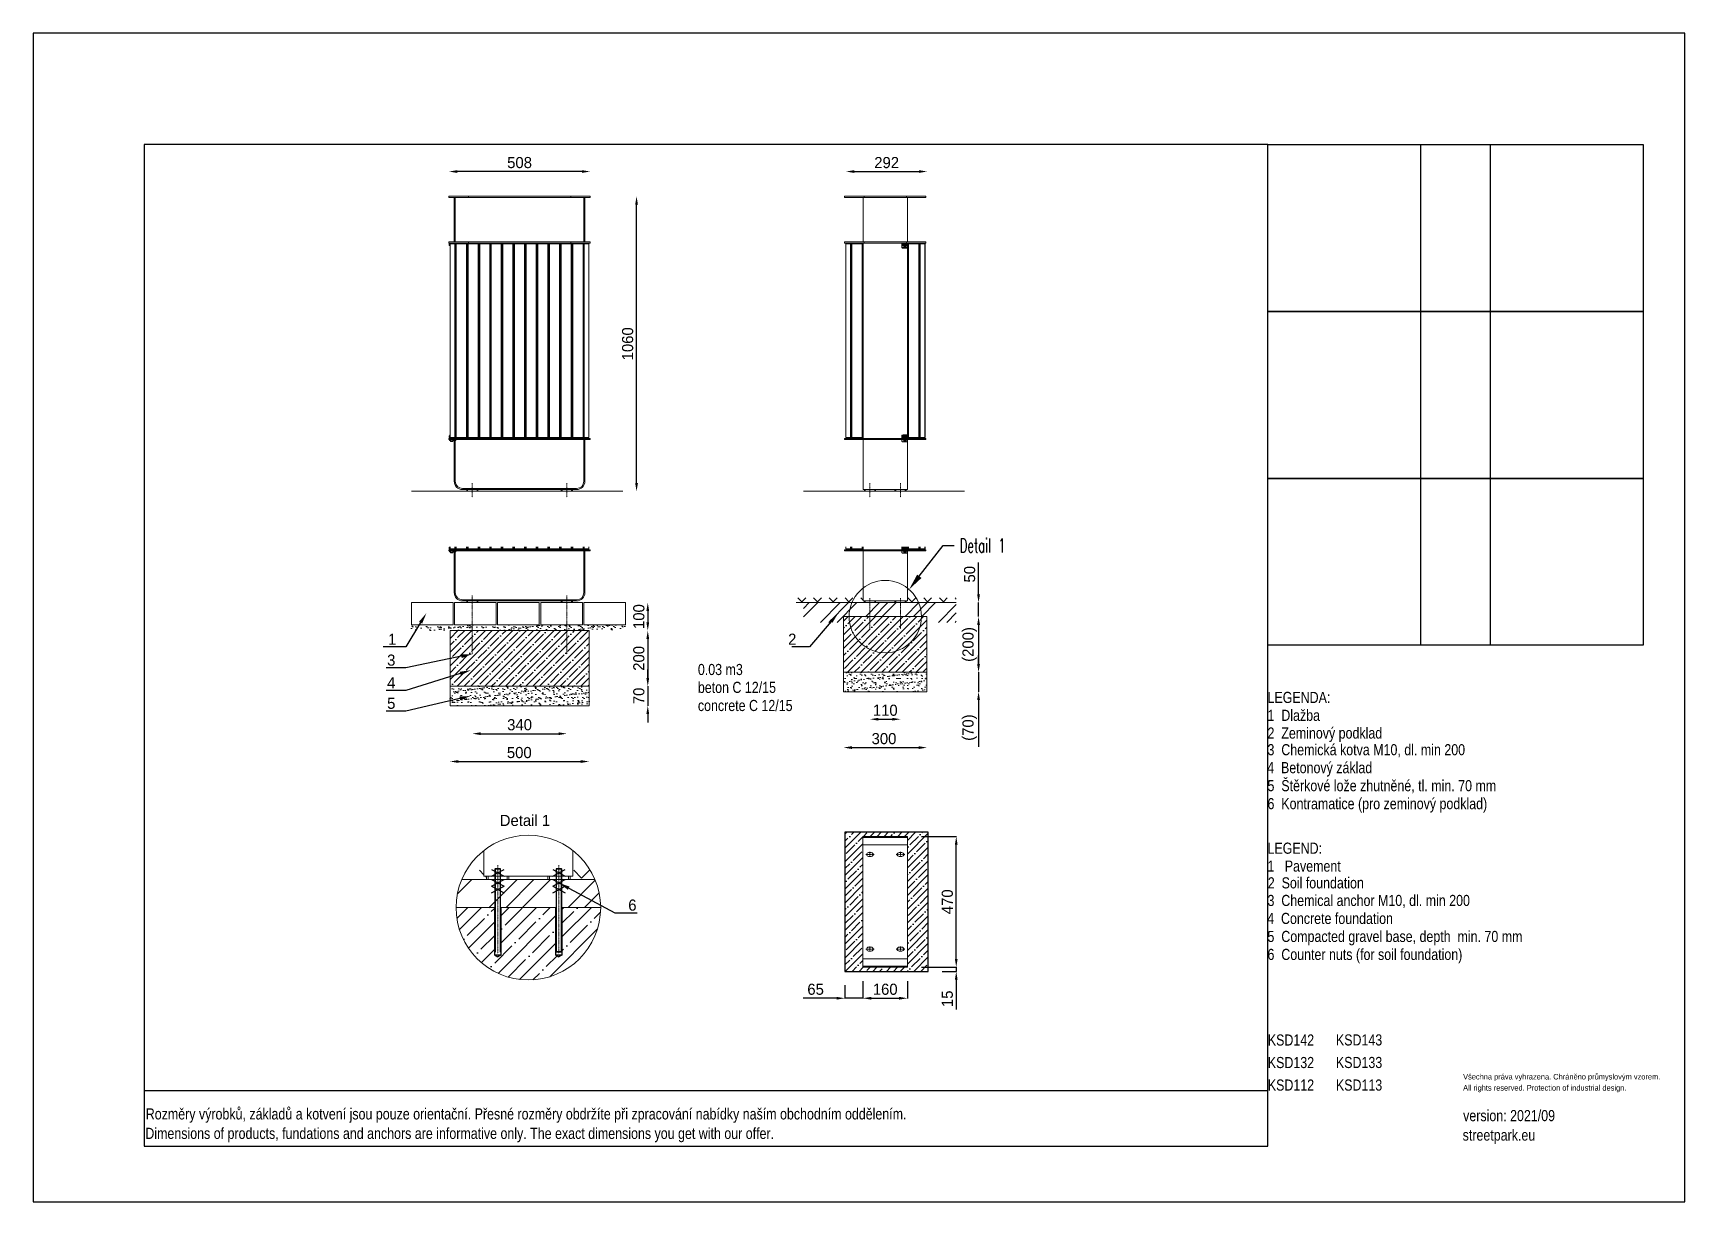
# Model space of a CAD drawing. Header units: millimetres. Extents: x 5064 to 11004, y 3085 to 7285.
import ezdxf
from ezdxf import colors
from ezdxf.entities.mleader import LeaderData, LeaderLine
from ezdxf.lldxf.tags import DXFTag
from ezdxf.math import Vec2, Vec3

# ---------------------------------------------------------------- set-up
doc = ezdxf.new("R2010")
doc.units = ezdxf.units.MM
doc.header["$LTSCALE"] = 0.3
doc.linetypes.add('DashDot', pattern=[15, 9, -3, 0, -3])
doc.linetypes.add('INCONTINUOUS', pattern=[200000.001, 200000, -0.001])
for name, color, linetype in [('KOTY', 3, 'INCONTINUOUS'), ('OSY', 7, 'Continuous'), ('POSTAVY ATD', 8, 'Continuous')]:
    doc.layers.add(name, color=color, linetype=linetype)
doc.layers.add('Nekreslit', color=6, linetype='Continuous', plot=False)
doc.layers.add('SRAFY', color=251, linetype='Continuous', lineweight=13)
doc.styles.add('SEACAD_Arial', font='arial.ttf', dxfattribs={"width": 0.8})
doc.styles.add('SLDTEXTSTYLE1', font='TXT', dxfattribs={"width": 0.605, "bigfont": 'bigfont'})
tags = doc.linetypes.add('HIDDEN2', pattern=[4.7625, 3.175, -1.5875]).pattern_tags.tags
tags[6:7] = [DXFTag(74, 4), DXFTag(75, 0), DXFTag(340, '0'), DXFTag(46, 0.0), DXFTag(50, 0.0), DXFTag(44, 0.0), DXFTag(45, 0.0)]
tags[4:5] = [DXFTag(74, 4), DXFTag(75, 0), DXFTag(340, '0'), DXFTag(46, 0.0), DXFTag(50, 0.0), DXFTag(44, 0.0), DXFTag(45, 0.0)]
doc.dimstyles.new('PROFI_CSN', dxfattribs={"dimscale": 0, "dimtxt": 3.5, "dimasz": 3, "dimexe": 1, "dimexo": 0, "dimgap": 1.5, "dimtad": 1, "dimlfac": -1, "dimdsep": 46, "dimtxsty": 'Standard', "dimcen": 0, "dimdle": 1, "dimclrd": 256, "dimclre": 256, "dimclrt": 256, "dimadec": 0, "dimazin": 0, "dimtfac": 0.6, "dimtmove": 0, "dimatfit": 1, "dimfxl": 1, "dimtolj": 1, "dimarcsym": 0})
picture_1 = doc.add_image_def('image1.jpg', size_in_pixel=(1600, 1200))
picture_2 = doc.add_image_def('image2.jpg', size_in_pixel=(1600, 1200))
picture_3 = doc.add_image_def('image3.jpg', size_in_pixel=(1600, 1200))
picture_4 = doc.add_image_def('image4.jpg', size_in_pixel=(1600, 1200))
picture_5 = doc.add_image_def('image5.jpg', size_in_pixel=(1600, 1200))
picture_6 = doc.add_image_def('image6.jpg', size_in_pixel=(1600, 1200))
pattern_1 = [(45, (8945.943, 4596.543), (-13.4704, 13.47038), []), (45, (8950.433, 4596.543), (-13.4704, 13.47038), []), (45, (8954.923, 4596.543), (-13.4704, 13.47038), []), (45, (8959.413, 4596.543), (-13.4704, 13.47038), [])]

msp = doc.modelspace()

# ---------------------------------------------------------------- texts
at = {"style": 'SEACAD_Arial', "width": 0.8}
for s, height, p in [('0.03 m3', 40, (7455.1, 4978.5)), ('beton C 12/15', 39.998, (7455.1, 4914.2)), ('concrete C 12/15', 39.998, (7455.1, 4849.1)), ('LEGENDA:', 40, (9503.3, 4878.1)), ('1  Dlažba', 40, (9503.3, 4813.8)), ('2  Zeminový podklad', 39.998, (9503.3, 4750.2)), ('3  Chemická kotva M10, dl. min 200', 39.998, (9503.3, 4690.3)), ('4  Betonový základ', 39.998, (9502.2, 4625.8)), ('5  Štěrkové lože zhutněné, tl. min. 70 mm', 39.998, (9503.3, 4561.1)), ('6  Kontramatice (pro zeminový podklad)', 39.998, (9503.3, 4496.5)), ('LEGEND:', 40, (9503.3, 4336.4)), ('1   Pavement', 39.998, (9503.3, 4272.1)), ('2  Soil foundation', 39.998, (9504.4, 4211.8)), ('3  Chemical anchor M10, dl. min 200', 39.998, (9503.3, 4148.6)), ('4  Concrete foundation', 39.998, (9502.2, 4084)), ('5  Compacted gravel base, depth  min. 70 mm', 39.998, (9503.3, 4019.3)), ('6  Counter nuts (for soil foundation)', 39.998, (9503.3, 3954.7)), ('KSD142', 40, (9504.4, 3647.1)), ('KSD143', 40, (9749.3, 3647.4)), ('KSD132', 40, (9504.4, 3566.2)), ('KSD133', 40, (9749.3, 3566.4)), ('KSD112', 40, (9504.4, 3485.3)), ('KSD113', 40, (9749.3, 3485.3)), ('Všechna práva vyhrazena. Chráněno průmyslovým vzorem.', 20, (10206.7, 3525.3)), ('All rights reserved. Protection of industrial design.', 20, (10206.7, 3485.3)), ('Rozměry výrobků, základů a kotvení jsou pouze orientační. Přesné rozměry obdržíte při zpracování nabídky naším obchodním oddělením.', 39.9982, (5469.8, 3381.6)), ('version: 2021/09', 40, (10206.7, 3375.5)), ('Dimensions of products, fundations and anchors are informative only. The exact dimensions you get with our offer.', 39.9982, (5468.2, 3311.7)), ('streetpark.eu', 40, (10205.1, 3305.6))]:
    msp.add_text(s, height=height, dxfattribs=at).set_placement(p)
at = {"insert": (6742.6, 4476.2), "char_height": 40, "attachment_point": 1}
msp.add_mtext_dynamic_manual_height_columns('Detail 1', width=251.357, gutter_width=200, heights=[0], dxfattribs=at)

# ---------------------------------------------------------------- blocks, each defined once
blk = doc.blocks.new('*D135')
at = {"layer": 'Defpoints', "color": 0, "transparency": 16777216}
for p in [(7978.8, 4918.4), (8278.8, 4918.4), (8278.8, 4717.8)]:
    blk.add_point(p, dxfattribs=at)
at = {"layer": 'KOTY', "color": 7, "lineweight": -2, "transparency": 16777216}
blk.add_line((8008.8, 4717.8), (8248.8, 4717.8), dxfattribs=at)
at = {"layer": 'KOTY', "color": 7, "transparency": 16777216}
for points in [[(8008.8, 4722.8), (8008.8, 4712.8), (7978.8, 4717.8)], [(8248.8, 4722.8), (8248.8, 4712.8), (8278.8, 4717.8)]]:
    blk.add_solid(points, dxfattribs=at)
at = {"layer": 'KOTY', "color": 7, "lineweight": 15, "transparency": 16777216, "insert": (8124.3, 4749.8), "char_height": 40, "attachment_point": 5}
blk.add_mtext('\\A1;300', dxfattribs=at)
blk = doc.blocks.new('*D133')
at = {"layer": 'Defpoints', "color": 0, "transparency": 16777216}
for p in [(8279.8, 6787.7), (7987.8, 6698.7), (8279.8, 6698.7)]:
    blk.add_point(p, dxfattribs=at)
at = {"layer": 'KOTY', "color": 7, "lineweight": -2, "transparency": 16777216}
blk.add_line((8017.8, 6787.7), (8249.8, 6787.7), dxfattribs=at)
at = {"layer": 'KOTY', "color": 7, "transparency": 16777216}
for points in [[(8017.8, 6792.7), (8017.8, 6782.7), (7987.8, 6787.7)], [(8249.8, 6792.7), (8249.8, 6782.7), (8279.8, 6787.7)]]:
    blk.add_solid(points, dxfattribs=at)
at = {"layer": 'KOTY', "color": 7, "lineweight": 15, "transparency": 16777216, "insert": (8133.8, 6819.7), "char_height": 40, "attachment_point": 5}
blk.add_mtext('\\A1;292', dxfattribs=at)
blk = doc.blocks.new('*D161')
at = {"layer": 'Defpoints', "color": 0, "transparency": 16777216}
for p in [(7067.9, 6698.7), (7234.6, 6698.7), (7185.5, 5638.7)]:
    blk.add_point(p, dxfattribs=at)
at = {"layer": 'KOTY', "color": 7, "lineweight": -2, "transparency": 16777216}
blk.add_line((7234.6, 5668.7), (7234.6, 6668.7), dxfattribs=at)
at = {"layer": 'KOTY', "color": 7, "transparency": 16777216}
for points in [[(7229.6, 6668.7), (7239.6, 6668.7), (7234.6, 6698.7)], [(7229.6, 5668.7), (7239.6, 5668.7), (7234.6, 5638.7)]]:
    blk.add_solid(points, dxfattribs=at)
at = {"layer": 'KOTY', "color": 7, "lineweight": 15, "transparency": 16777216, "insert": (7202.6, 6168.7), "char_height": 40, "attachment_point": 5, "rotation": 90}
blk.add_mtext('\\A1;1060', dxfattribs=at)
blk = doc.blocks.new('*D162')
at = {"layer": 'Defpoints', "color": 0, "transparency": 16777216}
for p in [(6643.9, 5054), (6983.9, 5054), (6983.9, 4767.8)]:
    blk.add_point(p, dxfattribs=at)
at = {"layer": 'KOTY', "color": 7, "lineweight": -2, "transparency": 16777216}
blk.add_line((6673.9, 4767.8), (6953.9, 4767.8), dxfattribs=at)
at = {"layer": 'KOTY', "color": 7, "transparency": 16777216}
for points in [[(6673.9, 4772.8), (6673.9, 4762.8), (6643.9, 4767.8)], [(6953.9, 4772.8), (6953.9, 4762.8), (6983.9, 4767.8)]]:
    blk.add_solid(points, dxfattribs=at)
at = {"layer": 'KOTY', "color": 7, "lineweight": 15, "transparency": 16777216, "insert": (6813.9, 4799.8), "char_height": 40, "attachment_point": 5}
blk.add_mtext('\\A1;340', dxfattribs=at)
blk = doc.blocks.new('*D163')
at = {"layer": 'Defpoints', "color": 0, "transparency": 16777216}
for p in [(8073.8, 5144), (8183.8, 5144), (8183.8, 4819.8)]:
    blk.add_point(p, dxfattribs=at)
at = {"layer": 'KOTY', "color": 7, "lineweight": -2, "transparency": 16777216}
blk.add_line((8103.8, 4819.8), (8153.8, 4819.8), dxfattribs=at)
at = {"layer": 'KOTY', "color": 7, "transparency": 16777216}
for points in [[(8103.8, 4824.8), (8103.8, 4814.8), (8073.8, 4819.8)], [(8153.8, 4824.8), (8153.8, 4814.8), (8183.8, 4819.8)]]:
    blk.add_solid(points, dxfattribs=at)
at = {"layer": 'KOTY', "color": 7, "lineweight": 15, "transparency": 16777216, "insert": (8128.8, 4851.8), "char_height": 40, "attachment_point": 5}
blk.add_mtext('\\A1;110', dxfattribs=at)
blk = doc.blocks.new('*D164')
at = {"layer": 'Defpoints', "color": 0, "transparency": 16777216}
for p in [(8384.3, 5238.7), (8278.8, 5188.4), (8464.3, 5188.4)]:
    blk.add_point(p, dxfattribs=at)
at = {"layer": 'KOTY', "color": 7, "lineweight": -2, "transparency": 16777216}
for p, q in [((8464.3, 5268.7), (8464.3, 5382.7)), ((8464.3, 5188.4), (8464.3, 5238.7)), ((8464.3, 5158.4), (8464.3, 5128.4))]:
    blk.add_line(p, q, dxfattribs=at)
at = {"layer": 'KOTY', "color": 7, "transparency": 16777216}
for points in [[(8459.3, 5268.7), (8469.3, 5268.7), (8464.3, 5238.7)], [(8459.3, 5158.4), (8469.3, 5158.4), (8464.3, 5188.4)]]:
    blk.add_solid(points, dxfattribs=at)
at = {"layer": 'KOTY', "color": 7, "lineweight": 15, "transparency": 16777216, "insert": (8432.3, 5340.7), "char_height": 40, "attachment_point": 5, "rotation": 90}
blk.add_mtext('\\A1;50', dxfattribs=at)
blk = doc.blocks.new('*D165')
at = {"layer": 'Defpoints', "color": 0, "transparency": 16777216}
for p in [(7063.9, 5138.4), (7063.9, 4938.4), (7274.9, 4938.4)]:
    blk.add_point(p, dxfattribs=at)
at = {"layer": 'KOTY', "color": 7, "lineweight": -2, "transparency": 16777216}
blk.add_line((7274.9, 5108.4), (7274.9, 4968.4), dxfattribs=at)
at = {"layer": 'KOTY', "color": 7, "transparency": 16777216}
for points in [[(7269.9, 5108.4), (7279.9, 5108.4), (7274.9, 5138.4)], [(7269.9, 4968.4), (7279.9, 4968.4), (7274.9, 4938.4)]]:
    blk.add_solid(points, dxfattribs=at)
at = {"layer": 'KOTY', "color": 7, "lineweight": 15, "transparency": 16777216, "insert": (7242.9, 5038.4), "char_height": 40, "attachment_point": 5, "rotation": 90}
blk.add_mtext('\\A1;200', dxfattribs=at)
blk = doc.blocks.new('*D166')
at = {"layer": 'Defpoints', "color": 0, "transparency": 16777216}
for p in [(7063.9, 4938.4), (7063.9, 4868.4), (7274.9, 4868.4)]:
    blk.add_point(p, dxfattribs=at)
at = {"layer": 'KOTY', "color": 7, "lineweight": -2, "transparency": 16777216}
for p, q in [((7274.9, 4968.4), (7274.9, 4998.4)), ((7274.9, 4938.4), (7274.9, 4868.4)), ((7274.9, 4838.4), (7274.9, 4808.4))]:
    blk.add_line(p, q, dxfattribs=at)
at = {"layer": 'KOTY', "color": 7, "transparency": 16777216}
for points in [[(7269.9, 4968.4), (7279.9, 4968.4), (7274.9, 4938.4)], [(7269.9, 4838.4), (7279.9, 4838.4), (7274.9, 4868.4)]]:
    blk.add_solid(points, dxfattribs=at)
at = {"layer": 'KOTY', "color": 7, "lineweight": 15, "transparency": 16777216, "insert": (7242.9, 4903.4), "char_height": 40, "attachment_point": 5, "rotation": 90}
blk.add_mtext('\\A1;70', dxfattribs=at)
blk = doc.blocks.new('*D167')
at = {"layer": 'Defpoints', "color": 0, "transparency": 16777216}
for p in [(6563.9, 4868.4), (7063.9, 4868.4), (7063.9, 4667.8)]:
    blk.add_point(p, dxfattribs=at)
at = {"layer": 'KOTY', "color": 7, "lineweight": -2, "transparency": 16777216}
blk.add_line((6593.9, 4667.8), (7033.9, 4667.8), dxfattribs=at)
at = {"layer": 'KOTY', "color": 7, "transparency": 16777216}
for points in [[(6593.9, 4672.8), (6593.9, 4662.8), (6563.9, 4667.8)], [(7033.9, 4672.8), (7033.9, 4662.8), (7063.9, 4667.8)]]:
    blk.add_solid(points, dxfattribs=at)
at = {"layer": 'KOTY', "color": 7, "lineweight": 15, "transparency": 16777216, "insert": (6812.9, 4699.8), "char_height": 40, "attachment_point": 5}
blk.add_mtext('\\A1;500', dxfattribs=at)
blk = doc.blocks.new('*D168')
at = {"layer": 'Defpoints', "color": 0, "transparency": 16777216}
for p in [(6559.9, 6787.7), (6559.9, 6698.7), (7067.9, 6698.7)]:
    blk.add_point(p, dxfattribs=at)
at = {"layer": 'KOTY', "color": 7, "lineweight": -2, "transparency": 16777216}
blk.add_line((7037.9, 6787.7), (6589.9, 6787.7), dxfattribs=at)
at = {"layer": 'KOTY', "color": 7, "transparency": 16777216}
for points in [[(6589.9, 6792.7), (6589.9, 6782.7), (6559.9, 6787.7)], [(7037.9, 6792.7), (7037.9, 6782.7), (7067.9, 6787.7)]]:
    blk.add_solid(points, dxfattribs=at)
at = {"layer": 'KOTY', "color": 7, "lineweight": 15, "transparency": 16777216, "insert": (6813.9, 6819.7), "char_height": 40, "attachment_point": 5}
blk.add_mtext('\\A1;508', dxfattribs=at)
blk = doc.blocks.new('*U169')
at = {"layer": 'OSY', "color": 0, "linetype": 'DashDot', "lineweight": 9, "transparency": 16777216}
blk.add_line((-14.9, 0), (15.3, 0), dxfattribs=at)
blk = doc.blocks.new('*U170')
at = {"layer": 'OSY', "color": 0, "linetype": 'DashDot', "lineweight": 9, "transparency": 16777216}
blk.add_line((-14.9, 0), (15.3, 0), dxfattribs=at)
blk = doc.blocks.new('*U171')
at = {"layer": 'OSY', "color": 0, "linetype": 'DashDot', "lineweight": 9, "transparency": 16777216}
blk.add_line((-14.9, 0), (15.3, 0), dxfattribs=at)
blk = doc.blocks.new('*U172')
at = {"layer": 'OSY', "color": 0, "linetype": 'DashDot', "lineweight": 9, "transparency": 16777216}
blk.add_line((-14.9, 0), (15.3, 0), dxfattribs=at)
blk = doc.blocks.new('*U173')
at = {"layer": 'OSY', "color": 0, "linetype": 'DashDot', "lineweight": 9, "transparency": 16777216}
blk.add_line((0, 9), (0, -9), dxfattribs=at)
blk = doc.blocks.new('*U174')
at = {"layer": 'OSY', "color": 0, "linetype": 'DashDot', "lineweight": 9, "transparency": 16777216}
blk.add_line((0, 9), (0, -9), dxfattribs=at)
blk = doc.blocks.new('*U175')
at = {"layer": 'OSY', "color": 0, "linetype": 'DashDot', "lineweight": 9, "transparency": 16777216}
blk.add_line((0, 9), (0, -9), dxfattribs=at)
blk = doc.blocks.new('*U176')
at = {"layer": 'OSY', "color": 0, "linetype": 'DashDot', "lineweight": 9, "transparency": 16777216}
blk.add_line((0, 9), (0, -9), dxfattribs=at)
blk = doc.blocks.new('*D177')
at = {"layer": 'Defpoints', "color": 0, "transparency": 16777216}
for p in [(8208.6, 3928.8), (8283.7, 3913.8), (8384.1, 3913.8)]:
    blk.add_point(p, dxfattribs=at)
at = {"layer": 'KOTY', "color": 7, "lineweight": -2, "transparency": 16777216}
for p, q in [((8384.1, 3958.8), (8384.1, 3988.8)), ((8258.6, 3928.8), (8385.1, 3928.8)), ((8384.1, 3928.8), (8384.1, 3913.8)), ((8333.7, 3913.8), (8385.1, 3913.8)), ((8384.1, 3883.8), (8384.1, 3776.5))]:
    blk.add_line(p, q, dxfattribs=at)
at = {"layer": 'KOTY', "color": 7, "transparency": 16777216}
for points in [[(8379.1, 3958.8), (8389.1, 3958.8), (8384.1, 3928.8)], [(8379.1, 3883.8), (8389.1, 3883.8), (8384.1, 3913.8)]]:
    blk.add_solid(points, dxfattribs=at)
at = {"layer": 'KOTY', "color": 7, "lineweight": 15, "transparency": 16777216, "insert": (8352.1, 3815.2), "char_height": 40, "attachment_point": 5, "rotation": 90}
blk.add_mtext('\\A1;15', dxfattribs=at)
blk = doc.blocks.new('*D178')
at = {"layer": 'Defpoints', "color": 0, "transparency": 16777216}
for p in [(8208.6, 4398.8), (8384.1, 4398.8), (8208.6, 3928.8)]:
    blk.add_point(p, dxfattribs=at)
at = {"layer": 'KOTY', "color": 7, "lineweight": -2, "transparency": 16777216}
for p, q in [((8258.6, 4398.8), (8385.1, 4398.8)), ((8384.1, 3958.8), (8384.1, 4368.8)), ((8258.6, 3928.8), (8385.1, 3928.8))]:
    blk.add_line(p, q, dxfattribs=at)
at = {"layer": 'KOTY', "color": 7, "transparency": 16777216}
for points in [[(8379.1, 4368.8), (8389.1, 4368.8), (8384.1, 4398.8)], [(8379.1, 3958.8), (8389.1, 3958.8), (8384.1, 3928.8)]]:
    blk.add_solid(points, dxfattribs=at)
at = {"layer": 'KOTY', "color": 7, "lineweight": 15, "transparency": 16777216, "insert": (8352.1, 4163.8), "char_height": 40, "attachment_point": 5, "rotation": 90}
blk.add_mtext('\\A1;470', dxfattribs=at)
blk = doc.blocks.new('*D179')
at = {"layer": 'Defpoints', "color": 0, "transparency": 16777216}
for p in [(8048.6, 3928.8), (7983.7, 3913.8), (8048.6, 3817.2)]:
    blk.add_point(p, dxfattribs=at)
at = {"layer": 'KOTY', "color": 7, "lineweight": -2, "transparency": 16777216}
for p, q in [((7983.7, 3863.8), (7983.7, 3816.2)), ((8048.6, 3878.8), (8048.6, 3816.2)), ((7953.7, 3817.2), (7833.1, 3817.2)), ((8048.6, 3817.2), (7983.7, 3817.2)), ((8078.6, 3817.2), (8108.6, 3817.2))]:
    blk.add_line(p, q, dxfattribs=at)
at = {"layer": 'KOTY', "color": 7, "transparency": 16777216}
for points in [[(7953.7, 3822.2), (7953.7, 3812.2), (7983.7, 3817.2)], [(8078.6, 3822.2), (8078.6, 3812.2), (8048.6, 3817.2)]]:
    blk.add_solid(points, dxfattribs=at)
at = {"layer": 'KOTY', "color": 7, "lineweight": 15, "transparency": 16777216, "insert": (7878.4, 3849.2), "char_height": 40, "attachment_point": 5}
blk.add_mtext('\\A1;65', dxfattribs=at)
blk = doc.blocks.new('*D180')
at = {"layer": 'Defpoints', "color": 0, "transparency": 16777216}
for p in [(8048.6, 3928.8), (8208.6, 3928.8), (8208.6, 3817.2)]:
    blk.add_point(p, dxfattribs=at)
at = {"layer": 'KOTY', "color": 7, "lineweight": -2, "transparency": 16777216}
for p, q in [((8048.6, 3878.8), (8048.6, 3816.2)), ((8208.6, 3878.8), (8208.6, 3816.2)), ((8078.6, 3817.2), (8178.6, 3817.2))]:
    blk.add_line(p, q, dxfattribs=at)
at = {"layer": 'KOTY', "color": 7, "transparency": 16777216}
for points in [[(8078.6, 3822.2), (8078.6, 3812.2), (8048.6, 3817.2)], [(8178.6, 3822.2), (8178.6, 3812.2), (8208.6, 3817.2)]]:
    blk.add_solid(points, dxfattribs=at)
at = {"layer": 'KOTY', "color": 7, "lineweight": 15, "transparency": 16777216, "insert": (8128.6, 3849.2), "char_height": 40, "attachment_point": 5}
blk.add_mtext('\\A1;160', dxfattribs=at)
blk = doc.blocks.new('*D181')
at = {"layer": 'Defpoints', "color": 0, "transparency": 16777216}
for p in [(7194.9, 5238.7), (7063.9, 5138.4), (7274.9, 5138.4)]:
    blk.add_point(p, dxfattribs=at)
at = {"layer": 'KOTY', "color": 7, "lineweight": -2, "transparency": 16777216}
blk.add_line((7274.9, 5208.7), (7274.9, 5168.4), dxfattribs=at)
at = {"layer": 'KOTY', "color": 7, "transparency": 16777216}
for points in [[(7269.9, 5208.7), (7279.9, 5208.7), (7274.9, 5238.7)], [(7269.9, 5168.4), (7279.9, 5168.4), (7274.9, 5138.4)]]:
    blk.add_solid(points, dxfattribs=at)
at = {"layer": 'KOTY', "color": 7, "lineweight": 15, "transparency": 16777216, "insert": (7242.9, 5188.5), "char_height": 40, "attachment_point": 5, "rotation": 90}
blk.add_mtext('\\A1;100', dxfattribs=at)
blk = doc.blocks.new('*D183')
at = {"layer": 'Defpoints', "color": 0, "transparency": 16777216}
for p in [(8278.8, 5188.4), (8278.8, 4988.4), (8464.3, 4988.4)]:
    blk.add_point(p, dxfattribs=at)
at = {"layer": 'KOTY', "color": 7, "lineweight": -2, "transparency": 16777216}
blk.add_line((8464.3, 5158.4), (8464.3, 5018.4), dxfattribs=at)
at = {"layer": 'KOTY', "color": 7, "transparency": 16777216}
for points in [[(8459.3, 5158.4), (8469.3, 5158.4), (8464.3, 5188.4)], [(8459.3, 5018.4), (8469.3, 5018.4), (8464.3, 4988.4)]]:
    blk.add_solid(points, dxfattribs=at)
at = {"layer": 'KOTY', "color": 7, "lineweight": 15, "transparency": 16777216, "insert": (8432.3, 5088.4), "char_height": 40, "attachment_point": 5, "rotation": 90}
blk.add_mtext('\\A1;(200)', dxfattribs=at)
blk = doc.blocks.new('*D184')
at = {"layer": 'Defpoints', "color": 0, "transparency": 16777216}
for p in [(8278.8, 4988.4), (8278.8, 4918.4), (8464.3, 4918.4)]:
    blk.add_point(p, dxfattribs=at)
at = {"layer": 'KOTY', "color": 7, "lineweight": -2, "transparency": 16777216}
for p, q in [((8464.3, 5018.4), (8464.3, 5048.4)), ((8464.3, 4988.4), (8464.3, 4918.4)), ((8464.3, 4888.4), (8464.3, 4721.1))]:
    blk.add_line(p, q, dxfattribs=at)
at = {"layer": 'KOTY', "color": 7, "transparency": 16777216}
for points in [[(8459.3, 5018.4), (8469.3, 5018.4), (8464.3, 4988.4)], [(8459.3, 4888.4), (8469.3, 4888.4), (8464.3, 4918.4)]]:
    blk.add_solid(points, dxfattribs=at)
at = {"layer": 'KOTY', "color": 7, "lineweight": 15, "transparency": 16777216, "insert": (8432.3, 4789.7), "char_height": 40, "attachment_point": 5, "rotation": 90}
blk.add_mtext('\\A1;(70)', dxfattribs=at)

# ---------------------------------------------------------------- dimensions: what is measured, and where the dimension line sits
at = {"layer": 'KOTY', "lineweight": 15}
for base, p1, p2, override, picture, middle in [((6559.9, 6787.7), (7067.9, 6698.7), (6559.9, 6698.7), {"dimscale": 1, "dimtxt": 40, "dimasz": 30, "dimgap": 12, "dimdec": 0, "dimlfac": 1, "dimse1": 1, "dimse2": 1, "dimclrd": 7, "dimclre": 3, "dimclrt": 7, "dimtdec": 0}, '*D168', (6813.9, 6787.7)), ((8183.8, 4819.8), (8073.8, 5144), (8183.8, 5144), {"dimscale": 1, "dimtxt": 40, "dimasz": 30, "dimgap": 12, "dimdec": 0, "dimlfac": 1, "dimse1": 1, "dimse2": 1, "dimclrd": 7, "dimclre": 3, "dimclrt": 7, "dimtdec": 0}, '*D163', (8128.8, 4819.8)), ((6983.9, 4767.8), (6643.9, 5054), (6983.9, 5054), {"dimscale": 1, "dimtxt": 40, "dimasz": 30, "dimgap": 12, "dimdec": 0, "dimlfac": 1, "dimse1": 1, "dimse2": 1, "dimclrd": 7, "dimclre": 3, "dimclrt": 7, "dimtdec": 0}, '*D162', (6813.9, 4767.8)), ((8278.8, 4717.8), (7978.8, 4918.4), (8278.8, 4918.4), {"dimscale": 1, "dimtxt": 40, "dimasz": 30, "dimgap": 12, "dimdec": 0, "dimlfac": 1, "dimse1": 1, "dimse2": 1, "dimclrd": 7, "dimclre": 3, "dimclrt": 7, "dimtdec": 0}, '*D135', (8124.3, 4717.8)), ((7063.9, 4667.8), (6563.9, 4868.4), (7063.9, 4868.4), {"dimscale": 1, "dimtxt": 40, "dimasz": 30, "dimgap": 12, "dimdec": 0, "dimlfac": 1, "dimse1": 1, "dimse2": 1, "dimclrd": 7, "dimclre": 3, "dimclrt": 7, "dimtdec": 0}, '*D167', (6812.9, 4667.8)), ((8048.6, 3817.2), (7983.7, 3913.8), (8048.6, 3928.8), {"dimscale": 1, "dimtxt": 40, "dimasz": 30, "dimexo": 50, "dimgap": 12, "dimdec": 0, "dimlfac": 1, "dimclrd": 7, "dimclre": 7, "dimclrt": 7, "dimtdec": 0}, '*D179', (7878.4, 3817.2))]:
    dim = msp.add_linear_dim(base=base, p1=p1, p2=p2, dimstyle='PROFI_CSN', override=override, dxfattribs=at)
    dim.commit()
    dim.dimension.update_dxf_attribs({"geometry": picture, "text_midpoint": middle, "dimtype": 160})
for base, p1, p2, override, picture, middle in [((8279.8, 6787.7), (7987.8, 6698.7), (8279.8, 6698.7), {"dimscale": 1, "dimtxt": 40, "dimasz": 30, "dimgap": 12, "dimdec": 0, "dimlfac": 1, "dimse1": 1, "dimse2": 1, "dimclrd": 7, "dimclre": 3, "dimclrt": 7, "dimtdec": 0}, '*D133', (8133.8, 6819.7)), ((8208.6, 3817.2), (8048.6, 3928.8), (8208.6, 3928.8), {"dimscale": 1, "dimtxt": 40, "dimasz": 30, "dimexo": 50, "dimgap": 12, "dimdec": 0, "dimlfac": 1, "dimclrd": 7, "dimclre": 7, "dimclrt": 7, "dimtdec": 0}, '*D180', (8128.6, 3849.2))]:
    dim = msp.add_linear_dim(base=base, p1=p1, p2=p2, dimstyle='PROFI_CSN', override=override, dxfattribs=at)
    dim.commit()
    dim.dimension.update_dxf_attribs({"geometry": picture, "text_midpoint": middle})
for base, p1, p2, picture, middle in [((7234.6, 6698.7), (7185.5, 5638.7), (7067.9, 6698.7), '*D161', (7234.6, 6168.7)), ((8464.3, 5188.4), (8384.3, 5238.7), (8278.8, 5188.4), '*D164', (8464.3, 5340.7)), ((7274.9, 5138.4), (7194.9, 5238.7), (7063.9, 5138.4), '*D181', (7274.9, 5188.5)), ((7274.9, 4938.4), (7063.9, 5138.4), (7063.9, 4938.4), '*D165', (7274.9, 5038.4)), ((7274.9, 4868.4), (7063.9, 4938.4), (7063.9, 4868.4), '*D166', (7274.9, 4903.4))]:
    dim = msp.add_linear_dim(base=base, p1=p1, p2=p2, angle=90, dimstyle='PROFI_CSN', override={"dimscale": 1, "dimtxt": 40, "dimasz": 30, "dimgap": 12, "dimdec": 0, "dimlfac": 1, "dimse1": 1, "dimse2": 1, "dimclrd": 7, "dimclre": 3, "dimclrt": 7, "dimtdec": 0}, dxfattribs=at)
    dim.commit()
    dim.dimension.update_dxf_attribs({"geometry": picture, "text_midpoint": middle, "dimtype": 160})
for base, p1, p2, picture, middle in [((8464.3, 4988.4), (8278.8, 5188.4), (8278.8, 4988.4), '*D183', (8464.3, 5088.4)), ((8464.3, 4918.4), (8278.8, 4988.4), (8278.8, 4918.4), '*D184', (8464.3, 4789.7))]:
    dim = msp.add_linear_dim(base=base, p1=p1, p2=p2, angle=90, text='(<>)', dimstyle='PROFI_CSN', override={"dimscale": 1, "dimtxt": 40, "dimasz": 30, "dimgap": 12, "dimdec": 0, "dimlfac": 1, "dimse1": 1, "dimse2": 1, "dimclrd": 7, "dimclre": 3, "dimclrt": 7, "dimtdec": 0}, dxfattribs=at)
    dim.commit()
    dim.dimension.update_dxf_attribs({"geometry": picture, "text_midpoint": middle, "dimtype": 160})
for base, p2, picture, middle in [((8384.1, 4398.8), (8208.6, 4398.8), '*D178', (8352.1, 4163.8)), ((8384.1, 3913.8), (8283.7, 3913.8), '*D177', (8352.1, 3815.2))]:
    dim = msp.add_linear_dim(base=base, p1=(8208.6, 3928.8), p2=p2, angle=90, dimstyle='PROFI_CSN', override={"dimscale": 1, "dimtxt": 40, "dimasz": 30, "dimexo": 50, "dimgap": 12, "dimdec": 0, "dimlfac": 1, "dimclrd": 7, "dimclre": 7, "dimclrt": 7, "dimtdec": 0}, dxfattribs=at)
    dim.commit()
    dim.dimension.update_dxf_attribs({"geometry": picture, "text_midpoint": middle})

# ---------------------------------------------------------------- hatches: boundary and pattern name
at = {"true_color": 0xc7c8ca, "transparency": 33554508}
h = msp.add_hatch(dxfattribs=at)
h.set_pattern_fill('ANSI35', color=9, scale=5.5)
h.set_pattern_definition([(45, (1153.47, -122.076), (-24.6957, 24.6957), []), (45, (1178.165, -122.076), (-24.6957, 24.6957), [43.65625, -8.73125, 0, -8.73125])])
h.paths.add_polyline_path([(8278.8, 5188.4), (7978.8, 5188.7), (7978.8, 4988.4), (8278.8, 4988.4)])
h = msp.add_hatch(dxfattribs=at)
h.set_pattern_fill('ANSI35', color=9, scale=5.5)
h.set_pattern_definition([(45, (1133.47, -172.076), (-24.6957, 24.6957), []), (45, (1158.165, -172.076), (-24.6957, 24.6957), [43.65625, -8.73125, 0, -8.73125])])
h.paths.add_polyline_path([(7063.9, 5138.4), (6563.8, 5138.7), (6563.9, 4938.4), (7063.9, 4938.4)])
h = msp.add_hatch(dxfattribs=at)
h.set_pattern_fill('ANSI35', color=9, scale=5.5)
h.set_pattern_definition([(45, (8334.273, -182.246), (-24.6957, 24.6957), []), (45, (8358.968, -182.246), (-24.6957, 24.6957), [43.65625, -8.73125, 0, -8.73125])])
h.paths.add_polyline_path([(8283.7, 4413.8), (7983.7, 4413.8), (7983.7, 3913.8), (8283.7, 3913.8)])
h.paths.add_polyline_path([(8208.6, 4163.8), (8208.6, 3958.8), (8208.6, 3932.8), (8208.6, 3928.8), (8048.6, 3928.8), (8048.6, 3932.8), (8048.6, 3958.8), (8048.6, 4163.8), (8048.6, 4368.8), (8048.6, 4394.8), (8048.6, 4398.8), (8208.6, 4398.8), (8208.6, 4394.8), (8208.6, 4368.8)], flags=16)
h.paths.add_polyline_path([(8188.6, 4326.8), (8178.6, 4326.8, -1), (8178.6, 4340.8), (8188.6, 4340.8, -1)], flags=0)
h.paths.add_polyline_path([(8078.6, 4326.8), (8068.6, 4326.8, -1), (8068.6, 4340.8), (8078.6, 4340.8, -1)], flags=0)
h.paths.add_polyline_path([(8188.6, 4000.8, -1), (8188.6, 3986.8), (8178.6, 3986.8, -1), (8178.6, 4000.8)], flags=0)
h.paths.add_polyline_path([(8078.6, 4000.8, -1), (8078.6, 3986.8), (8068.6, 3986.8, -1), (8068.6, 4000.8)], flags=0)
at = {"linetype": 'Continuous', "lineweight": 0}
h = msp.add_hatch(dxfattribs=at)
h.set_pattern_fill('DIN 201 OCEL A OCELOVÁ LITINA', style=0, pattern_type=2)
h.set_pattern_definition(pattern_1)
h.paths.add_polyline_path([(8048.6, 4398.8), (8048.6, 4394.8), (8208.6, 4394.8), (8208.6, 4398.8)], flags=0)
at = {"true_color": 0xc7c8ca, "transparency": 33554508}
h = msp.add_hatch(dxfattribs=at)
h.set_pattern_fill('ANSI35', color=9, scale=11)
h.set_pattern_definition([(45, (-7105.166, -6478.02), (-49.3914, 49.3914), []), (45, (-7055.775, -6478.02), (-49.3914, 49.3914), [87.3125, -17.4625, 0, -17.4625])])
h.paths.add_polyline_path([(6967.5, 4142.9), (6967.5, 3973.1), (6955.5, 3966.2), (6943.5, 3973.1), (6943.5, 4142.9)])
h.paths.add_polyline_path([(6723.5, 4142.9), (6747.5, 4142.9), (6747.5, 3973.1), (6735.5, 3966.2), (6723.5, 3973.1)])
edge = h.paths.add_edge_path()
edge.add_arc((6845.5, 4142.9), 260, 179.86139, 360.01027)
edge.add_line((7105.5, 4142.9), (6585.5, 4143.5))
at = {"linetype": 'Continuous', "lineweight": 0}
h = msp.add_hatch(dxfattribs=at)
h.set_pattern_fill('DIN 201 OCEL A OCELOVÁ LITINA', style=0, pattern_type=2)
h.set_pattern_definition(pattern_1)
h.paths.add_polyline_path([(8208.6, 3928.8), (8208.6, 3932.8), (8048.6, 3932.8), (8048.6, 3928.8)], flags=0)
at = {"layer": 'SRAFY'}
h = msp.add_hatch(dxfattribs=at)
h.set_pattern_fill('TERACO', color=256, scale=20)
h.set_pattern_definition([(45, (248.35, -75.99), (-28.28427, 28.28427), [20, -20]), (135, (304.92, -75.99), (-28.28427, -28.28427), [20, -20])])
h.paths.add_polyline_path([(8053.8, 5238.7), (8053.8, 5244.7), (8048.8, 5244.7), (8048.8, 5261.7), (7804.3, 5261.7), (7804.3, 5238.7)])
h.paths.add_polyline_path([(8203.8, 5244.7), (8203.8, 5238.7), (8384.3, 5238.7), (8384.3, 5261.7), (8208.8, 5261.7), (8208.8, 5244.7)])
h = msp.add_hatch(dxfattribs=at)
h.set_pattern_fill('GOST_GROUND', color=256, scale=10)
h.set_pattern_definition([(45, (248.35, -75.99), (141.4214, -9e-15), [200]), (45, (278.35, -75.99), (141.4214, -9e-15), [200]), (45, (308.35, -75.99), (141.4214, -9e-15), [200])])
h.paths.add_polyline_path([(7978.8, 5167.8), (7834.3, 5167.8), (7834.3, 5238.7), (8384.3, 5238.7), (8384.3, 5167.8), (8278.8, 5167.8), (8278.8, 5189.3), (7978.8, 5187.4)])
h = msp.add_hatch(dxfattribs=at)
h.set_pattern_fill('AR-SAND', color=256, scale=0.5)
h.set_pattern_definition([(37.5, (1129.47, -172.076), (-0.800016, 24.47066), [0, -19.304, 0, -21.59, 0, -20.6375]), (7.5, (1129.47, -172.076), (22.47616, 35.84126), [0, -10.414, 0, -17.399, 0, -6.6675]), (327.5, (1113.849, -172.076), (39.54962, 0.07186), [0, -6.35, 0, -22.86, 0, -29.845]), (317.5, (1113.85, -172.076), (38.17782, 11.14647), [0, -3.175, 0, -14.986, 0, -17.145])])
h.paths.add_polyline_path([(6593.9, 5158.7), (6424.9, 5158.7), (6424.9, 5138.7), (6559.8, 5138.7), (6593.9, 5138.7)])
h.paths.add_polyline_path([(6643.9, 5158.7), (6593.9, 5158.7), (6593.9, 5138.7), (6643.9, 5138.7)])
h.paths.add_polyline_path([(6923.9, 5158.7), (6643.9, 5158.7), (6643.9, 5138.7), (6923.9, 5138.4)])
h.paths.add_polyline_path([(7194.9, 5158.7), (6923.9, 5158.7), (6923.9, 5138.4), (7007.9, 5138.4), (7194.9, 5138.4)])
at = {"layer": 'SRAFY', "lineweight": 15}
h = msp.add_hatch(dxfattribs=at)
h.set_pattern_fill('AR-SAND', color=9, scale=0.5, style=0)
h.set_pattern_definition([(37.5, (1133.47, -172.076), (-0.800016, 24.47066), [0, -19.304, 0, -21.59, 0, -20.6375]), (7.5, (1133.47, -172.076), (22.47616, 35.84126), [0, -10.414, 0, -17.399, 0, -6.6675]), (327.5, (1117.849, -172.076), (39.54962, 0.07186), [0, -6.35, 0, -22.86, 0, -29.845]), (317.5, (1117.85, -172.076), (38.17782, 11.14647), [0, -3.175, 0, -14.986, 0, -17.145])])
h.paths.add_polyline_path([(7063.9, 4868.4), (7063.9, 4938.4), (6563.9, 4938.4), (6563.9, 4868.4)])
h = msp.add_hatch(dxfattribs=at)
h.set_pattern_fill('AR-SAND', color=9, scale=0.5, style=0)
h.set_pattern_definition([(37.5, (1153.47, -122.076), (-0.800016, 24.47066), [0, -19.304, 0, -21.59, 0, -20.6375]), (7.5, (1153.47, -122.076), (22.47616, 35.84126), [0, -10.414, 0, -17.399, 0, -6.6675]), (327.5, (1137.849, -122.076), (39.54962, 0.07186), [0, -6.35, 0, -22.86, 0, -29.845]), (317.5, (1137.85, -122.076), (38.17782, 11.14647), [0, -3.175, 0, -14.986, 0, -17.145])])
h.paths.add_polyline_path([(8278.8, 4918.4), (8278.8, 4988.4), (7978.8, 4988.4), (7978.8, 4918.4)])
at = {"layer": 'SRAFY'}
h = msp.add_hatch(dxfattribs=at)
h.set_pattern_fill('TERACO', color=256, scale=40)
h.set_pattern_definition([(45, (-8915.4, -6385.84), (-56.56854, 56.56854), [40, -40]), (135, (-8802.27, -6385.84), (-56.56854, -56.56854), [40, -40])])
edge = h.paths.add_edge_path()
edge.add_arc((6845.5, 4142.9), 260, 145.6664, 157.23825)
edge.add_line((6605.8, 4243.5), (6695.5, 4243.5))
edge.add_line((6695.5, 4243.5), (6695.5, 4255.5))
edge.add_line((6695.5, 4255.5), (6685.5, 4255.5))
edge.add_line((6685.5, 4255.5), (6685.5, 4289.5))
edge.add_line((6685.5, 4289.5), (6630.8, 4289.5))
edge = h.paths.add_edge_path()
edge.add_arc((6845.5, 4142.9), 260, 22.76372, 34.3336)
edge.add_line((7060.2, 4289.5), (7005.5, 4289.5))
edge.add_line((7005.5, 4289.5), (7005.5, 4255.5))
edge.add_line((7005.5, 4255.5), (6995.5, 4255.5))
edge.add_line((6995.5, 4255.5), (6995.5, 4243.5))
edge.add_line((6995.5, 4243.5), (7085.3, 4243.5))
h = msp.add_hatch(dxfattribs=at)
h.set_pattern_fill('GOST_GROUND', color=256, scale=20)
h.set_pattern_definition([(45, (-8915.4, -6385.84), (282.8427, -2e-14), [400]), (45, (-8855.4, -6385.84), (282.8427, -2e-14), [400]), (45, (-8795.4, -6385.84), (282.8427, -2e-14), [400])])
edge = h.paths.add_edge_path()
edge.add_arc((6845.5, 4142.9), 260, 0.36008, 22.75632)
edge.add_line((7085.3, 4243.5), (6605.8, 4243.5))
edge.add_arc((6845.5, 4142.9), 260, 157.24183, 180.36008)
edge.add_line((6585.5, 4141.3), (7105.5, 4144.5))

# ---------------------------------------------------------------- linework, layer by layer
at = {"color": 7, "linetype": 'Continuous', "lineweight": 15}
for p, q in [((6559.9, 6698.7), (6559.9, 6694.7)), ((6629.9, 6698.7), (6559.9, 6698.7)), ((6559.9, 6694.7), (6629.9, 6694.7)), ((6578.9, 6694.7), (6578.9, 6534.7)), ((6582.9, 6534.7), (6582.9, 6694.7)), ((6629.9, 6694.7), (6629.9, 6698.7)), ((6997.9, 6698.7), (6629.9, 6698.7)), ((6997.9, 6694.7), (6629.9, 6694.7)), ((6997.9, 6698.7), (6997.9, 6694.7)), ((7067.9, 6698.7), (6997.9, 6698.7)), ((6997.9, 6694.7), (7067.9, 6694.7)), ((7044.9, 6534.7), (7044.9, 6694.7)), ((7048.9, 6534.7), (7048.9, 6694.7)), ((7067.9, 6694.7), (7067.9, 6698.7)), ((7982.8, 6698.7), (7982.8, 6694.7)), ((8052.8, 6698.7), (7982.8, 6698.7)), ((7982.8, 6694.7), (8052.8, 6694.7)), ((8048.8, 6534.7), (8048.8, 6694.7)), ((8052.8, 6694.7), (8052.8, 6698.7)), ((8204.8, 6698.7), (8052.8, 6698.7)), ((8204.8, 6694.7), (8052.8, 6694.7)), ((8204.8, 6698.7), (8204.8, 6694.7)), ((8274.8, 6698.7), (8204.8, 6698.7)), ((8204.8, 6694.7), (8274.8, 6694.7)), ((8208.8, 6694.7), (8208.8, 6534.7)), ((8274.8, 6694.7), (8274.8, 6698.7)), ((6559.9, 6534.7), (6559.9, 6530.7)), ((6629.9, 6534.7), (6559.9, 6534.7)), ((6629.9, 6530.7), (6629.9, 6534.7)), ((6629.9, 6534.7), (6997.9, 6534.7)), ((6997.9, 6534.7), (6997.9, 6530.7)), ((7067.9, 6534.7), (6997.9, 6534.7)), ((7067.9, 6530.7), (7067.9, 6534.7)), ((7982.8, 6534.7), (7982.8, 6530.7)), ((8052.8, 6534.7), (7982.8, 6534.7)), ((8052.8, 6530.7), (8052.8, 6534.7)), ((8052.8, 6534.7), (8204.8, 6534.7)), ((8204.8, 6534.7), (8204.8, 6530.7)), ((8274.8, 6534.7), (8204.8, 6534.7)), ((8274.8, 6530.7), (8274.8, 6534.7)), ((6629.9, 6530.7), (6559.9, 6530.7)), ((6560.9, 6528.1), (6560.9, 6526.1)), ((6564.4, 6528.1), (6560.9, 6528.1)), ((6560.9, 6526.1), (6560.9, 6522.1)), ((6560.9, 6526.1), (6564.4, 6526.1)), ((6564.4, 6522.1), (6560.9, 6522.1)), ((6562.6, 6529.1), (6562.6, 6528.1)), ((6562.6, 6529.1), (6577.1, 6529.1)), ((6564.4, 6528.1), (6564.4, 5832.1)), ((6564.4, 6528.1), (6564.4, 5832.1)), ((6581.4, 6528.1), (6564.4, 6528.1)), ((6564.4, 6528.1), (6564.4, 6528.1)), ((6565.9, 6530.7), (6565.9, 6529.1)), ((6573.9, 6529.1), (6573.9, 6530.7)), ((6577.1, 6528.1), (6577.1, 6529.1)), ((6578.9, 6530.7), (6578.9, 6528.1)), ((6581.4, 5832.1), (6581.4, 6528.1)), ((6584.9, 6528.1), (6581.4, 6528.1)), ((6582.7, 6530.7), (6582.7, 6530.5)), ((6582.9, 6530.5), (6582.7, 6530.5)), ((6582.9, 6530.5), (6582.9, 6528.1)), ((6585, 6528.1), (6584.9, 6528.1)), ((6584.9, 6528.1), (6584.9, 6526.1)), ((6584.9, 6528.1), (6584.9, 6528.1)), ((6584.9, 5832.1), (6584.9, 6528.1)), ((6584.9, 6526.1), (6585, 6526.1)), ((6584.9, 6526.1), (6584.9, 6526.1)), ((6585, 6525.6), (6584.9, 6525.6)), ((6585, 6523.1), (6584.9, 6523.1)), ((6585, 6528.1), (6585, 5832.1)), ((6585.7, 6528.1), (6585, 6528.1)), ((6585.7, 6528.1), (6585.7, 5832.1)), ((6622.6, 6528.1), (6585.7, 6528.1)), ((6622.6, 5832.1), (6622.6, 6528.1)), ((6622.6, 6528.1), (6624.9, 6528.1)), ((6626.7, 6528.1), (6624.9, 6528.1)), ((6624.9, 5832.1), (6624.9, 6528.1)), ((6626.7, 6528.1), (6626.7, 5832.1)), ((6626.7, 6528.1), (6628.7, 6528.1)), ((6628.7, 5832.1), (6628.7, 6528.1)), ((6628.7, 6528.1), (6664.7, 6528.1)), ((6997.9, 6530.7), (6629.9, 6530.7)), ((6664.7, 6528.1), (6664.7, 5832.1)), ((6664.7, 6528.1), (6666.7, 6528.1)), ((6668.5, 6528.1), (6666.7, 6528.1)), ((6666.7, 5832.1), (6666.7, 6528.1)), ((6666.7, 6485.1), (6668.5, 6485.1)), ((6668.5, 6528.1), (6668.5, 5832.1)), ((6668.5, 6528.1), (6670.5, 6528.1)), ((6670.5, 5832.1), (6670.5, 6528.1)), ((6670.5, 6528.1), (6706.5, 6528.1)), ((6706.5, 6528.1), (6706.5, 5832.1)), ((6706.5, 6528.1), (6708.5, 6528.1)), ((6710.3, 6528.1), (6708.5, 6528.1)), ((6708.5, 5832.1), (6708.5, 6528.1)), ((6708.5, 6485.1), (6710.3, 6485.1)), ((6710.3, 6528.1), (6710.3, 5832.1)), ((6710.3, 6528.1), (6712.3, 6528.1)), ((6712.3, 5832.1), (6712.3, 6528.1)), ((6712.3, 6528.1), (6748.3, 6528.1)), ((6748.3, 6528.1), (6748.3, 5832.1)), ((6748.3, 6528.1), (6750.3, 6528.1)), ((6752.1, 6528.1), (6750.3, 6528.1)), ((6750.3, 5832.1), (6750.3, 6528.1)), ((6750.3, 6485.1), (6752.1, 6485.1)), ((6752.1, 6528.1), (6752.1, 5832.1)), ((6752.1, 6528.1), (6754.1, 6528.1)), ((6754.1, 5832.1), (6754.1, 6528.1)), ((6754.1, 6528.1), (6790.1, 6528.1)), ((6790.1, 6528.1), (6790.1, 5832.1)), ((6790.1, 6528.1), (6792.1, 6528.1)), ((6793.9, 6528.1), (6792.1, 6528.1)), ((6792.1, 5832.1), (6792.1, 6528.1)), ((6792.1, 6485.1), (6793.9, 6485.1)), ((6793.9, 6528.1), (6793.9, 5832.1)), ((6793.9, 6528.1), (6795.9, 6528.1)), ((6795.9, 5832.1), (6795.9, 6528.1)), ((6795.9, 6528.1), (6831.9, 6528.1)), ((6831.9, 6528.1), (6831.9, 5832.1)), ((6831.9, 6528.1), (6833.9, 6528.1)), ((6835.7, 6528.1), (6833.9, 6528.1)), ((6833.9, 5832.1), (6833.9, 6528.1)), ((6833.9, 6485.1), (6835.7, 6485.1)), ((6835.7, 6528.1), (6835.7, 5832.1)), ((6835.7, 6528.1), (6837.7, 6528.1)), ((6837.7, 5832.1), (6837.7, 6528.1)), ((6837.7, 6528.1), (6873.7, 6528.1)), ((6873.7, 6528.1), (6873.7, 5832.1)), ((6873.7, 6528.1), (6875.7, 6528.1)), ((6877.5, 6528.1), (6875.7, 6528.1)), ((6875.7, 5832.1), (6875.7, 6528.1)), ((6875.7, 6485.1), (6877.5, 6485.1)), ((6877.5, 6528.1), (6877.5, 5832.1)), ((6877.5, 6528.1), (6879.5, 6528.1)), ((6879.5, 5832.1), (6879.5, 6528.1)), ((6879.5, 6528.1), (6915.5, 6528.1)), ((6915.5, 6528.1), (6915.5, 5832.1)), ((6915.5, 6528.1), (6917.5, 6528.1)), ((6919.3, 6528.1), (6917.5, 6528.1)), ((6917.5, 5832.1), (6917.5, 6528.1)), ((6917.5, 6485.1), (6919.3, 6485.1)), ((6919.3, 6528.1), (6919.3, 5832.1)), ((6919.3, 6528.1), (6921.3, 6528.1)), ((6921.3, 5832.1), (6921.3, 6528.1)), ((6921.3, 6528.1), (6957.3, 6528.1)), ((6957.3, 6528.1), (6957.3, 5832.1)), ((6957.3, 6528.1), (6959.3, 6528.1)), ((6961.1, 6528.1), (6959.3, 6528.1)), ((6959.3, 5832.1), (6959.3, 6528.1)), ((6959.3, 6485.1), (6961.1, 6485.1)), ((6961.1, 6528.1), (6961.1, 5832.1)), ((6961.1, 6528.1), (6963.1, 6528.1)), ((6963.1, 5832.1), (6963.1, 6528.1)), ((6963.1, 6528.1), (6999.1, 6528.1)), ((7067.9, 6530.7), (6997.9, 6530.7)), ((6999.1, 6528.1), (6999.1, 5832.1)), ((6999.1, 6528.1), (7001.1, 6528.1)), ((7002.9, 6528.1), (7001.1, 6528.1)), ((7001.1, 5832.1), (7001.1, 6528.1)), ((7002.9, 6528.1), (7002.9, 5832.1)), ((7005.1, 6528.1), (7002.9, 6528.1)), ((7005.1, 6528.1), (7005.1, 5832.1)), ((7042, 6528.1), (7005.1, 6528.1)), ((7042, 5832.1), (7042, 6528.1)), ((7042.7, 6528.1), (7042, 6528.1)), ((7042.7, 5832.1), (7042.7, 6528.1)), ((7042.9, 6528.1), (7042.7, 6528.1)), ((7042.7, 6525.6), (7042.7, 6526.1)), ((7042.7, 6526.1), (7042.9, 6526.1)), ((7042.9, 6525.6), (7042.7, 6525.6)), ((7042.7, 6523.1), (7042.9, 6523.1)), ((7042.9, 6528.1), (7042.9, 5832.1)), ((7046.3, 6528.1), (7042.9, 6528.1)), ((7044.9, 6528.1), (7044.9, 6530.5)), ((7045.1, 6530.5), (7044.9, 6530.5)), ((7045.1, 6530.5), (7045.1, 6530.7)), ((7046.3, 6528.1), (7046.3, 5832.1)), ((7063.4, 6528.1), (7046.3, 6528.1)), ((7048.9, 6528.1), (7048.9, 6530.7)), ((7063.4, 5832.1), (7063.4, 6528.1)), ((7063.4, 5832.1), (7063.4, 6528.1)), ((7063.4, 5832.1), (7063.4, 6528.1)), ((7063.4, 6528.1), (7063.4, 6528.1)), ((7063.4, 6528.1), (7063.4, 6528.1)), ((8052.8, 6530.7), (7982.8, 6530.7)), ((7986.8, 6528.1), (7986.8, 5832.1)), ((7986.8, 6528.1), (7987.3, 6528.1)), ((7987.3, 6528.1), (7987.3, 5832.1)), ((7987.3, 6528.1), (7987.3, 5832.1)), ((8004.3, 6528.1), (7987.3, 6528.1)), ((7987.3, 6528.1), (7987.3, 6528.1)), ((8004.3, 5832.1), (8004.3, 6528.1)), ((8007.8, 6528.1), (8004.3, 6528.1)), ((8007.8, 5832.1), (8007.8, 6528.1)), ((8007.8, 6523.1), (8008, 6523.1)), ((8007.8, 6488.1), (8008, 6488.1)), ((8008, 6528.1), (8008, 5832.1)), ((8008.6, 6528.1), (8008, 6528.1)), ((8008.6, 6528.1), (8008.6, 5832.1)), ((8045.6, 6528.1), (8008.6, 6528.1)), ((8045.6, 5832.1), (8045.6, 6528.1)), ((8045.6, 6528.1), (8047.8, 6528.1)), ((8047.8, 5832.1), (8047.8, 6528.1)), ((8048.8, 6525.6), (8047.8, 6525.6)), ((8047.8, 6488.1), (8048.8, 6488.1)), ((8048.8, 5828.7), (8048.8, 6530.7)), ((8204.8, 6530.7), (8052.8, 6530.7)), ((8188.8, 6530.7), (8188.8, 6514.7)), ((8195.8, 6530.5), (8188.8, 6530.5)), ((8188.8, 6515.7), (8210.8, 6515.7)), ((8190.8, 6528.1), (8190.8, 6526.1)), ((8208.8, 6528.1), (8190.8, 6528.1)), ((8190.8, 6526.1), (8208.8, 6526.1)), ((8190.8, 6526.1), (8190.8, 6522.1)), ((8208.8, 6522.1), (8190.8, 6522.1)), ((8190.8, 6512.7), (8208.8, 6512.7)), ((8192.5, 6529.1), (8192.5, 6528.1)), ((8192.5, 6529.1), (8199.8, 6529.1)), ((8195.8, 6530.7), (8195.8, 6529.1)), ((8195.8, 6522.1), (8195.8, 6520.2)), ((8195.8, 6520.2), (8196.3, 6519.7)), ((8195.8, 6520.2), (8203.8, 6520.2)), ((8196.3, 6519.7), (8203.3, 6519.7)), ((8199.8, 6529.1), (8207, 6529.1)), ((8203.3, 6519.7), (8203.8, 6520.2)), ((8203.8, 6529.1), (8203.8, 6530.7)), ((8208.8, 6530.5), (8203.8, 6530.5)), ((8203.8, 6520.2), (8203.8, 6522.1)), ((8274.8, 6530.7), (8204.8, 6530.7)), ((8207, 6528.1), (8207, 6529.1)), ((8208.8, 6530.5), (8208.8, 6530.7)), ((8208.8, 6528.1), (8208.8, 6530.5)), ((8208.8, 6526.1), (8208.8, 6528.1)), ((8208.8, 6528.1), (8210.8, 6528.1)), ((8208.8, 6526.1), (8210.8, 6526.1)), ((8208.8, 6522.1), (8208.8, 6526.1)), ((8208.8, 6515.7), (8208.8, 6522.1)), ((8210.8, 6522.1), (8208.8, 6522.1)), ((8208.8, 6512.7), (8208.8, 5840.7)), ((8210.8, 6528.1), (8210.8, 5832.1)), ((8213, 6528.1), (8210.8, 6528.1)), ((8213, 6528.1), (8213, 5832.1)), ((8250, 6528.1), (8213, 6528.1)), ((8250, 5832.1), (8250, 6528.1)), ((8250.6, 6528.1), (8250, 6528.1)), ((8250.6, 5832.1), (8250.6, 6528.1)), ((8250.8, 6523.1), (8250.6, 6523.1)), ((8250.8, 6528.1), (8250.8, 5832.1)), ((8254.3, 6528.1), (8250.8, 6528.1)), ((8254.3, 6528.1), (8254.3, 5832.1)), ((8271.3, 6528.1), (8254.3, 6528.1)), ((8271.3, 5832.1), (8271.3, 6528.1)), ((8271.3, 6528.1), (8271.8, 6528.1)), ((8271.3, 5832.1), (8271.3, 6528.1)), ((8271.3, 6528.1), (8271.3, 6528.1)), ((8271.8, 5832.1), (8271.8, 6528.1)), ((6793.9, 6465.7), (6792.1, 6465.7)), ((6792.1, 6425.7), (6793.9, 6425.7)), ((6835.7, 6465.7), (6833.9, 6465.7)), ((6833.9, 6425.7), (6835.7, 6425.7)), ((6559.9, 5828.7), (6559.9, 5824.7)), ((6629.9, 5828.7), (6559.9, 5828.7)), ((6559.9, 5824.7), (6629.9, 5824.7)), ((6560.9, 5838.1), (6560.9, 5834.1)), ((6564.4, 5838.1), (6560.9, 5838.1)), ((6560.9, 5834.1), (6560.9, 5832.1)), ((6564.4, 5834.1), (6560.9, 5834.1)), ((6560.9, 5832.1), (6564.4, 5832.1)), ((6561.9, 5832.1), (6561.9, 5830.4)), ((6561.9, 5830.4), (6561.9, 5828.7)), ((6561.9, 5830.4), (6577.9, 5830.4)), ((6561.9, 5824.7), (6561.9, 5823.1)), ((6561.9, 5823.1), (6564.2, 5823.1)), ((6563.9, 5841.1), (6562.9, 5840.1)), ((6562.9, 5840.1), (6562.9, 5838.1)), ((6564.4, 5840.1), (6562.9, 5840.1)), ((6564.4, 5822.5), (6562.9, 5822.5)), ((6564.4, 5841.1), (6563.9, 5841.1)), ((6564.2, 5823.1), (6577.9, 5823.1)), ((6564.4, 5832.1), (6581.4, 5832.1)), ((6564.4, 5832.1), (6564.4, 5832.1)), ((6564.4, 5822.5), (6566, 5822.5)), ((6565.9, 5823.1), (6565.9, 5822.6)), ((6565.9, 5822.6), (6566, 5822.6)), ((6566, 5822.6), (6566, 5821.6)), ((6566, 5821.6), (6566, 5820.6)), ((6573.9, 5822.6), (6573.9, 5823.1)), ((6573.9, 5822.5), (6581.4, 5822.5)), ((6577.9, 5830.4), (6577.9, 5832.1)), ((6577.9, 5828.7), (6577.9, 5830.4)), ((6577.9, 5823.1), (6577.9, 5824.7)), ((6578.9, 5832.1), (6578.9, 5828.7)), ((6578.9, 5824.7), (6578.9, 5822.5)), ((6581.4, 5832.1), (6584.9, 5832.1)), ((6581.4, 5822.5), (6583.9, 5822.5)), ((6582, 5820.8), (6582, 5822.3)), ((6582.7, 5824.5), (6582.7, 5824.7)), ((6582.9, 5824.5), (6582.7, 5824.5)), ((6582.9, 5832.1), (6582.9, 5828.7)), ((6582.9, 5824.5), (6582.9, 5822.5)), ((6583.9, 5822.5), (6583.9, 5820.7)), ((6584.5, 5820.8), (6584.5, 5822.3)), ((6585, 5837.1), (6584.9, 5837.1)), ((6584.9, 5834.6), (6585, 5834.6)), ((6585, 5834.1), (6584.9, 5834.1)), ((6584.9, 5834.1), (6584.9, 5832.1)), ((6584.9, 5834.1), (6584.9, 5834.1)), ((6584.9, 5832.1), (6585, 5832.1)), ((6584.9, 5832.1), (6584.9, 5832.1)), ((6585, 5832.1), (6585.7, 5832.1)), ((6585.7, 5832.1), (6622.6, 5832.1)), ((6622.6, 5832.1), (6624.9, 5832.1)), ((6624.9, 5832.1), (6626.7, 5832.1)), ((6626.7, 5832.1), (6628.7, 5832.1)), ((6628.7, 5832.1), (6664.7, 5832.1)), ((6629.9, 5824.7), (6629.9, 5828.7)), ((6997.9, 5828.7), (6629.9, 5828.7)), ((6997.9, 5824.7), (6629.9, 5824.7)), ((6650.1, 5832.1), (6650.1, 5828.7)), ((6654.1, 5828.7), (6654.1, 5832.1)), ((6664.7, 5832.1), (6666.7, 5832.1)), ((6668.5, 5875.1), (6666.7, 5875.1)), ((6666.7, 5832.1), (6668.5, 5832.1)), ((6668.5, 5832.1), (6670.5, 5832.1)), ((6670.5, 5832.1), (6706.5, 5832.1)), ((6706.5, 5832.1), (6708.5, 5832.1)), ((6710.3, 5875.1), (6708.5, 5875.1)), ((6708.5, 5832.1), (6710.3, 5832.1)), ((6710.3, 5832.1), (6712.3, 5832.1)), ((6712.3, 5832.1), (6748.3, 5832.1)), ((6748.3, 5832.1), (6750.3, 5832.1)), ((6752.1, 5875.1), (6750.3, 5875.1)), ((6750.3, 5832.1), (6752.1, 5832.1)), ((6752.1, 5832.1), (6754.1, 5832.1)), ((6754.1, 5832.1), (6790.1, 5832.1)), ((6790.1, 5832.1), (6792.1, 5832.1)), ((6793.9, 5875.1), (6792.1, 5875.1)), ((6792.1, 5832.1), (6793.9, 5832.1)), ((6793.9, 5832.1), (6795.9, 5832.1)), ((6795.9, 5832.1), (6831.9, 5832.1)), ((6831.9, 5832.1), (6833.9, 5832.1)), ((6835.7, 5875.1), (6833.9, 5875.1)), ((6833.9, 5832.1), (6835.7, 5832.1)), ((6835.7, 5832.1), (6837.7, 5832.1)), ((6837.7, 5832.1), (6873.7, 5832.1)), ((6873.7, 5832.1), (6875.7, 5832.1)), ((6877.5, 5875.1), (6875.7, 5875.1)), ((6875.7, 5832.1), (6877.5, 5832.1)), ((6877.5, 5832.1), (6879.5, 5832.1)), ((6879.5, 5832.1), (6915.5, 5832.1)), ((6915.5, 5832.1), (6917.5, 5832.1)), ((6919.3, 5875.1), (6917.5, 5875.1)), ((6917.5, 5832.1), (6919.3, 5832.1)), ((6919.3, 5832.1), (6921.3, 5832.1)), ((6921.3, 5832.1), (6957.3, 5832.1)), ((6957.3, 5832.1), (6959.3, 5832.1)), ((6961.1, 5875.1), (6959.3, 5875.1)), ((6959.3, 5832.1), (6961.1, 5832.1)), ((6961.1, 5832.1), (6963.1, 5832.1)), ((6963.1, 5832.1), (6999.1, 5832.1)), ((6973.7, 5832.1), (6973.7, 5828.7)), ((6977.7, 5828.7), (6977.7, 5832.1)), ((6997.9, 5828.7), (6997.9, 5824.7)), ((7067.9, 5828.7), (6997.9, 5828.7)), ((6997.9, 5824.7), (7067.9, 5824.7)), ((6999.1, 5832.1), (7001.1, 5832.1)), ((7001.1, 5832.1), (7002.9, 5832.1)), ((7005.1, 5832.1), (7002.9, 5832.1)), ((7005.1, 5832.1), (7042, 5832.1)), ((7042, 5832.1), (7042.7, 5832.1)), ((7042.7, 5837.1), (7042.9, 5837.1)), ((7042.7, 5834.1), (7042.7, 5834.6)), ((7042.7, 5834.6), (7042.9, 5834.6)), ((7042.9, 5834.1), (7042.7, 5834.1)), ((7042.7, 5832.1), (7042.9, 5832.1)), ((7042.9, 5832.1), (7046.3, 5832.1)), ((7044.9, 5828.7), (7044.9, 5832.1)), ((7044.9, 5674.7), (7044.9, 5824.5)), ((7045.1, 5824.5), (7044.9, 5824.5)), ((7045.1, 5824.7), (7045.1, 5824.5)), ((7046.3, 5832.1), (7063.4, 5832.1)), ((7048.9, 5828.7), (7048.9, 5832.1)), ((7048.9, 5674.7), (7048.9, 5824.7)), ((7063.4, 5832.1), (7063.4, 5832.1)), ((7063.4, 5832.1), (7063.4, 5832.1)), ((7067.9, 5824.7), (7067.9, 5828.7)), ((7982.8, 5828.7), (7982.8, 5824.7)), ((8052.8, 5828.7), (7982.8, 5828.7)), ((7982.8, 5824.7), (8052.8, 5824.7)), ((7986.8, 5832.1), (7987.3, 5832.1)), ((7987.3, 5832.1), (8004.3, 5832.1)), ((7987.3, 5832.1), (7987.3, 5832.1)), ((8004.3, 5832.1), (8007.8, 5832.1)), ((8007.8, 5872.1), (8008, 5872.1)), ((8007.8, 5837.1), (8008, 5837.1)), ((8008, 5832.1), (8008.6, 5832.1)), ((8008.6, 5832.1), (8045.6, 5832.1)), ((8017.5, 5828.7), (8028.8, 5832.1)), ((8045.6, 5832.1), (8047.8, 5832.1)), ((8048.8, 5872.1), (8047.8, 5872.1)), ((8047.8, 5834.6), (8048.8, 5834.6)), ((8048.8, 5674.7), (8048.8, 5824.7)), ((8052.8, 5824.7), (8052.8, 5828.7)), ((8204.8, 5828.7), (8052.8, 5828.7)), ((8204.8, 5824.7), (8052.8, 5824.7)), ((8188.8, 5838.7), (8188.8, 5828.7)), ((8188.8, 5824.7), (8188.8, 5818.7)), ((8191.8, 5824.5), (8188.8, 5824.5)), ((8193.4, 5840.7), (8190.8, 5840.7)), ((8190.8, 5838.1), (8190.8, 5834.1)), ((8208.8, 5838.1), (8190.8, 5838.1)), ((8190.8, 5834.1), (8190.8, 5832.1)), ((8208.8, 5834.1), (8190.8, 5834.1)), ((8190.8, 5832.1), (8208.8, 5832.1)), ((8191.8, 5832.1), (8191.8, 5830.4)), ((8191.8, 5830.4), (8191.8, 5828.7)), ((8191.8, 5830.4), (8207.8, 5830.4)), ((8191.8, 5824.7), (8191.8, 5823.1)), ((8191.8, 5823.1), (8205.4, 5823.1)), ((8192.2, 5840.7), (8193.4, 5840.6)), ((8193.8, 5841.1), (8192.8, 5840.1)), ((8192.8, 5840.1), (8192.8, 5838.1)), ((8199.8, 5840.1), (8192.8, 5840.1)), ((8205.8, 5841.1), (8193.8, 5841.1)), ((8195.8, 5823.1), (8195.8, 5818.6)), ((8198.8, 5822.6), (8200.8, 5822.6)), ((8198.8, 5822.5), (8198.8, 5822.6)), ((8200.7, 5822.5), (8198.9, 5822.5)), ((8206.8, 5840.1), (8199.8, 5840.1)), ((8200.8, 5822.6), (8200.8, 5822.5)), ((8203.8, 5818.6), (8203.8, 5823.1)), ((8204.8, 5828.7), (8204.8, 5824.7)), ((8274.8, 5828.7), (8204.8, 5828.7)), ((8204.8, 5824.7), (8274.8, 5824.7)), ((8205.4, 5823.1), (8207.8, 5823.1)), ((8206.8, 5840.1), (8205.8, 5841.1)), ((8208.8, 5840.7), (8206.2, 5840.7)), ((8206.8, 5838.1), (8206.8, 5840.1)), ((8206.8, 5838.5), (8208.2, 5838.1)), ((8207.8, 5830.4), (8207.8, 5832.1)), ((8207.8, 5828.7), (8207.8, 5830.4)), ((8207.8, 5823.1), (8207.8, 5824.7)), ((8208.8, 5824.5), (8207.8, 5824.5)), ((8210.8, 5840.7), (8208.8, 5840.7)), ((8208.8, 5838.1), (8208.8, 5840.7)), ((8208.8, 5834.1), (8208.8, 5838.1)), ((8208.8, 5838.1), (8210.8, 5838.1)), ((8208.8, 5832.1), (8208.8, 5834.1)), ((8210.8, 5834.1), (8208.8, 5834.1)), ((8210.8, 5832.1), (8208.8, 5832.1)), ((8208.8, 5824.7), (8208.8, 5824.5)), ((8208.8, 5816.7), (8208.8, 5824.5)), ((8213, 5832.1), (8210.8, 5832.1)), ((8213, 5832.1), (8250, 5832.1)), ((8228.2, 5832.1), (8239.5, 5828.7)), ((8250, 5832.1), (8250.6, 5832.1)), ((8250.8, 5837.1), (8250.6, 5837.1)), ((8250.8, 5832.1), (8254.3, 5832.1)), ((8254.3, 5832.1), (8271.3, 5832.1)), ((8271.3, 5832.1), (8271.8, 5832.1)), ((8271.3, 5832.1), (8271.3, 5832.1)), ((8274.8, 5824.7), (8274.8, 5828.7)), ((6562.9, 5820.7), (6564.4, 5820.7)), ((6566, 5820.7), (6564.4, 5820.7)), ((6565.9, 5820.6), (6565.9, 5818.6)), ((6566, 5820.6), (6565.9, 5820.6)), ((6565.9, 5818.6), (6566.4, 5818.1)), ((6565.9, 5818.6), (6573.9, 5818.6)), ((6566.4, 5818.1), (6573.4, 5818.1)), ((6573.4, 5818.1), (6573.9, 5818.6)), ((6581.4, 5820.7), (6573.9, 5820.7)), ((6573.9, 5818.6), (6573.9, 5820.6)), ((6578.9, 5820.7), (6578.9, 5818.7)), ((6578.9, 5818.7), (6582.9, 5818.7)), ((6578.9, 5818.7), (6578.9, 5816.7)), ((6582.9, 5816.7), (6578.9, 5816.7)), ((6578.9, 5816.7), (6578.9, 5674.7)), ((6583.9, 5820.7), (6581.4, 5820.7)), ((6582.9, 5820.7), (6582.9, 5818.7)), ((6582.9, 5818.7), (6582.9, 5816.7)), ((6582.9, 5674.7), (6582.9, 5816.7)), ((8190.8, 5816.7), (8208.8, 5816.7)), ((8195.8, 5818.6), (8196.3, 5818.1)), ((8195.8, 5818.6), (8199.8, 5818.6)), ((8196.3, 5818.1), (8199.8, 5818.1)), ((8198.8, 5820.6), (8198.8, 5820.7)), ((8200.8, 5820.6), (8198.8, 5820.6)), ((8198.9, 5820.7), (8200.7, 5820.7)), ((8199.8, 5818.6), (8203.8, 5818.6)), ((8199.8, 5818.1), (8203.3, 5818.1)), ((8200.8, 5820.7), (8200.8, 5820.6)), ((8203.3, 5818.1), (8203.8, 5818.6)), ((8208.8, 5816.7), (8208.8, 5674.7)), ((6813.9, 5648.7), (6608.9, 5648.7)), ((6608.9, 5644.7), (6813.9, 5644.7)), ((6623.9, 5644.7), (6623.9, 5638.7)), ((6626.9, 5638.7), (6626.9, 5644.7)), ((6660.9, 5644.7), (6660.9, 5638.7)), ((6663.9, 5638.7), (6663.9, 5644.7)), ((7018.9, 5648.7), (6813.9, 5648.7)), ((6813.9, 5644.7), (7018.9, 5644.7)), ((6963.9, 5644.7), (6963.9, 5638.7)), ((6966.9, 5638.7), (6966.9, 5644.7)), ((7000.9, 5644.7), (7000.9, 5638.7)), ((7003.9, 5638.7), (7003.9, 5644.7)), ((8048.8, 5674.7), (8048.8, 5644.7)), ((8048.8, 5644.7), (8208.8, 5644.7)), ((8053.8, 5644.7), (8053.8, 5638.7)), ((8056.8, 5638.7), (8056.8, 5644.7)), ((8090.8, 5644.7), (8090.8, 5638.7)), ((8093.8, 5638.7), (8093.8, 5644.7)), ((8163.8, 5644.7), (8163.8, 5638.7)), ((8166.8, 5638.7), (8166.8, 5644.7)), ((8200.8, 5644.7), (8200.8, 5638.7)), ((8203.8, 5638.7), (8203.8, 5644.7)), ((8208.8, 5644.7), (8208.8, 5674.7)), ((6623.9, 5638.7), (6626.9, 5638.7)), ((6660.9, 5638.7), (6626.9, 5638.7)), ((6660.9, 5638.7), (6663.9, 5638.7)), ((6963.9, 5638.7), (6966.9, 5638.7)), ((7000.9, 5638.7), (6966.9, 5638.7)), ((7000.9, 5638.7), (7003.9, 5638.7)), ((8053.8, 5638.7), (8056.8, 5638.7)), ((8090.8, 5638.7), (8056.8, 5638.7)), ((8090.8, 5638.7), (8093.8, 5638.7)), ((8163.8, 5638.7), (8166.8, 5638.7)), ((8200.8, 5638.7), (8166.8, 5638.7)), ((8200.8, 5638.7), (8203.8, 5638.7)), ((6559.9, 5428.7), (6559.9, 5424.7)), ((6629.9, 5428.7), (6559.9, 5428.7)), ((6559.9, 5424.7), (6629.9, 5424.7)), ((6560.9, 5438.1), (6560.9, 5434.1)), ((6564.4, 5438.1), (6560.9, 5438.1)), ((6560.9, 5434.1), (6560.9, 5432.1)), ((6564.4, 5434.1), (6560.9, 5434.1)), ((6560.9, 5432.1), (6564.4, 5432.1)), ((6561.9, 5432.1), (6561.9, 5430.4)), ((6561.9, 5430.4), (6561.9, 5428.7)), ((6561.9, 5430.4), (6577.9, 5430.4)), ((6561.9, 5424.7), (6561.9, 5423.1)), ((6561.9, 5423.1), (6564.2, 5423.1)), ((6562.9, 5438.7), (6562.9, 5438.1)), ((6564.4, 5422.5), (6562.9, 5422.5)), ((6562.9, 5420.7), (6564.4, 5420.7)), ((6564.2, 5423.1), (6577.9, 5423.1)), ((6564.4, 5438.7), (6564.4, 5432.1)), ((6564.4, 5438.7), (6564.4, 5432.1)), ((6564.4, 5432.1), (6581.4, 5432.1)), ((6564.4, 5432.1), (6564.4, 5432.1)), ((6564.4, 5422.5), (6566, 5422.5)), ((6566, 5420.7), (6564.4, 5420.7)), ((6565.9, 5423.1), (6565.9, 5422.6)), ((6565.9, 5422.6), (6566, 5422.6)), ((6565.9, 5420.6), (6565.9, 5418.6)), ((6566, 5420.6), (6565.9, 5420.6)), ((6565.9, 5418.6), (6566.4, 5418.1)), ((6565.9, 5418.6), (6573.9, 5418.6)), ((6566, 5422.6), (6566, 5421.6)), ((6566, 5421.6), (6566, 5420.6)), ((6566.4, 5418.1), (6573.4, 5418.1)), ((6573.4, 5418.1), (6573.9, 5418.6)), ((6573.9, 5422.6), (6573.9, 5423.1)), ((6573.9, 5422.5), (6581.4, 5422.5)), ((6581.4, 5420.7), (6573.9, 5420.7)), ((6573.9, 5418.6), (6573.9, 5420.6)), ((6577.9, 5430.4), (6577.9, 5432.1)), ((6577.9, 5428.7), (6577.9, 5430.4)), ((6577.9, 5423.1), (6577.9, 5424.7)), ((6578.9, 5432.1), (6578.9, 5428.7)), ((6578.9, 5424.7), (6578.9, 5422.5)), ((6578.9, 5420.7), (6578.9, 5418.7)), ((6578.9, 5418.7), (6582.9, 5418.7)), ((6578.9, 5418.7), (6578.9, 5416.7)), ((6582.9, 5416.7), (6578.9, 5416.7)), ((6578.9, 5416.7), (6578.9, 5274.7)), ((6581.4, 5432.1), (6581.4, 5438.7)), ((6581.4, 5432.1), (6584.9, 5432.1)), ((6581.4, 5422.5), (6583.9, 5422.5)), ((6583.9, 5420.7), (6581.4, 5420.7)), ((6582, 5420.8), (6582, 5422.3)), ((6582.7, 5424.5), (6582.7, 5424.7)), ((6582.9, 5424.5), (6582.7, 5424.5)), ((6582.9, 5432.1), (6582.9, 5428.7)), ((6582.9, 5424.5), (6582.9, 5422.5)), ((6582.9, 5420.7), (6582.9, 5418.7)), ((6582.9, 5418.7), (6582.9, 5416.7)), ((6582.9, 5274.7), (6582.9, 5416.7)), ((6583.9, 5422.5), (6583.9, 5420.7)), ((6584.5, 5420.8), (6584.5, 5422.3)), ((6584.9, 5432.1), (6584.9, 5438.7)), ((6585, 5437.1), (6584.9, 5437.1)), ((6584.9, 5434.6), (6585, 5434.6)), ((6585, 5434.1), (6584.9, 5434.1)), ((6584.9, 5434.1), (6584.9, 5432.1)), ((6584.9, 5434.1), (6584.9, 5434.1)), ((6584.9, 5432.1), (6585, 5432.1)), ((6584.9, 5432.1), (6584.9, 5432.1)), ((6585, 5438.7), (6585, 5432.1)), ((6585, 5432.1), (6585.7, 5432.1)), ((6585.7, 5438.7), (6585.7, 5432.1)), ((6585.7, 5432.1), (6622.6, 5432.1)), ((6622.6, 5432.1), (6622.6, 5438.7)), ((6622.6, 5432.1), (6624.9, 5432.1)), ((6624.9, 5432.1), (6624.9, 5438.7)), ((6624.9, 5432.1), (6626.7, 5432.1)), ((6626.7, 5438.7), (6626.7, 5432.1)), ((6626.7, 5432.1), (6628.7, 5432.1)), ((6628.7, 5432.1), (6628.7, 5438.7)), ((6628.7, 5432.1), (6664.7, 5432.1)), ((6629.9, 5424.7), (6629.9, 5428.7)), ((6997.9, 5428.7), (6629.9, 5428.7)), ((6997.9, 5424.7), (6629.9, 5424.7)), ((6650.1, 5432.1), (6650.1, 5428.7)), ((6654.1, 5428.7), (6654.1, 5432.1)), ((6664.7, 5438.7), (6664.7, 5432.1)), ((6664.7, 5432.1), (6666.7, 5432.1)), ((6666.7, 5432.1), (6666.7, 5438.7)), ((6666.7, 5432.1), (6668.5, 5432.1)), ((6668.5, 5438.7), (6668.5, 5432.1)), ((6668.5, 5432.1), (6670.5, 5432.1)), ((6670.5, 5432.1), (6670.5, 5438.7)), ((6670.5, 5432.1), (6706.5, 5432.1)), ((6706.5, 5438.7), (6706.5, 5432.1)), ((6706.5, 5432.1), (6708.5, 5432.1)), ((6708.5, 5432.1), (6708.5, 5438.7)), ((6708.5, 5432.1), (6710.3, 5432.1)), ((6710.3, 5438.7), (6710.3, 5432.1)), ((6710.3, 5432.1), (6712.3, 5432.1)), ((6712.3, 5432.1), (6712.3, 5438.7)), ((6712.3, 5432.1), (6748.3, 5432.1)), ((6748.3, 5438.7), (6748.3, 5432.1)), ((6748.3, 5432.1), (6750.3, 5432.1)), ((6750.3, 5432.1), (6750.3, 5438.7)), ((6750.3, 5432.1), (6752.1, 5432.1)), ((6752.1, 5438.7), (6752.1, 5432.1)), ((6752.1, 5432.1), (6754.1, 5432.1)), ((6754.1, 5432.1), (6754.1, 5438.7)), ((6754.1, 5432.1), (6790.1, 5432.1)), ((6790.1, 5438.7), (6790.1, 5432.1)), ((6790.1, 5432.1), (6792.1, 5432.1)), ((6792.1, 5432.1), (6792.1, 5438.7)), ((6792.1, 5432.1), (6793.9, 5432.1)), ((6793.9, 5438.7), (6793.9, 5432.1)), ((6793.9, 5432.1), (6795.9, 5432.1)), ((6795.9, 5432.1), (6795.9, 5438.7)), ((6795.9, 5432.1), (6831.9, 5432.1)), ((6831.9, 5438.7), (6831.9, 5432.1)), ((6831.9, 5432.1), (6833.9, 5432.1)), ((6833.9, 5432.1), (6833.9, 5438.7)), ((6833.9, 5432.1), (6835.7, 5432.1)), ((6835.7, 5438.7), (6835.7, 5432.1)), ((6835.7, 5432.1), (6837.7, 5432.1)), ((6837.7, 5432.1), (6837.7, 5438.7)), ((6837.7, 5432.1), (6873.7, 5432.1)), ((6873.7, 5438.7), (6873.7, 5432.1)), ((6873.7, 5432.1), (6875.7, 5432.1)), ((6875.7, 5432.1), (6875.7, 5438.7)), ((6875.7, 5432.1), (6877.5, 5432.1)), ((6877.5, 5438.7), (6877.5, 5432.1)), ((6877.5, 5432.1), (6879.5, 5432.1)), ((6879.5, 5432.1), (6879.5, 5438.7)), ((6879.5, 5432.1), (6915.5, 5432.1)), ((6915.5, 5438.7), (6915.5, 5432.1)), ((6915.5, 5432.1), (6917.5, 5432.1)), ((6917.5, 5432.1), (6917.5, 5438.7)), ((6917.5, 5432.1), (6919.3, 5432.1)), ((6919.3, 5438.7), (6919.3, 5432.1)), ((6919.3, 5432.1), (6921.3, 5432.1)), ((6921.3, 5432.1), (6921.3, 5438.7)), ((6921.3, 5432.1), (6957.3, 5432.1)), ((6957.3, 5438.7), (6957.3, 5432.1)), ((6957.3, 5432.1), (6959.3, 5432.1)), ((6959.3, 5432.1), (6959.3, 5438.7)), ((6959.3, 5432.1), (6961.1, 5432.1)), ((6961.1, 5438.7), (6961.1, 5432.1)), ((6961.1, 5432.1), (6963.1, 5432.1)), ((6963.1, 5432.1), (6963.1, 5438.7)), ((6963.1, 5432.1), (6999.1, 5432.1)), ((6973.7, 5432.1), (6973.7, 5428.7)), ((6977.7, 5428.7), (6977.7, 5432.1)), ((6997.9, 5428.7), (6997.9, 5424.7)), ((7067.9, 5428.7), (6997.9, 5428.7)), ((6997.9, 5424.7), (7067.9, 5424.7)), ((6999.1, 5438.7), (6999.1, 5432.1)), ((6999.1, 5432.1), (7001.1, 5432.1)), ((7001.1, 5432.1), (7001.1, 5438.7)), ((7001.1, 5432.1), (7002.9, 5432.1)), ((7002.9, 5438.7), (7002.9, 5432.1)), ((7005.1, 5432.1), (7002.9, 5432.1)), ((7005.1, 5438.7), (7005.1, 5432.1)), ((7005.1, 5432.1), (7042, 5432.1)), ((7042, 5432.1), (7042, 5438.7)), ((7042, 5432.1), (7042.7, 5432.1)), ((7042.7, 5432.1), (7042.7, 5438.7)), ((7042.7, 5437.1), (7042.9, 5437.1)), ((7042.7, 5434.1), (7042.7, 5434.6)), ((7042.7, 5434.6), (7042.9, 5434.6)), ((7042.9, 5434.1), (7042.7, 5434.1)), ((7042.7, 5432.1), (7042.9, 5432.1)), ((7042.9, 5438.7), (7042.9, 5432.1)), ((7042.9, 5432.1), (7046.3, 5432.1)), ((7044.9, 5428.7), (7044.9, 5432.1)), ((7044.9, 5274.7), (7044.9, 5424.5)), ((7045.1, 5424.5), (7044.9, 5424.5)), ((7045.1, 5424.7), (7045.1, 5424.5)), ((7046.3, 5438.7), (7046.3, 5432.1)), ((7046.3, 5432.1), (7063.4, 5432.1)), ((7048.9, 5428.7), (7048.9, 5432.1)), ((7048.9, 5274.7), (7048.9, 5424.7)), ((7063.4, 5432.1), (7063.4, 5438.7)), ((7063.4, 5432.1), (7063.4, 5438.7)), ((7063.4, 5432.1), (7063.4, 5438.7)), ((7063.4, 5432.1), (7063.4, 5432.1)), ((7063.4, 5432.1), (7063.4, 5432.1)), ((7067.9, 5424.7), (7067.9, 5428.7)), ((7982.8, 5428.7), (7982.8, 5424.7)), ((8052.8, 5428.7), (7982.8, 5428.7)), ((7982.8, 5424.7), (8052.8, 5424.7)), ((7986.8, 5438.7), (7986.8, 5432.1)), ((7986.8, 5432.1), (7987.3, 5432.1)), ((7987.3, 5438.7), (7987.3, 5432.1)), ((7987.3, 5438.7), (7987.3, 5432.1)), ((7987.3, 5432.1), (8004.3, 5432.1)), ((7987.3, 5432.1), (7987.3, 5432.1)), ((8004.3, 5432.1), (8004.3, 5438.7)), ((8004.3, 5432.1), (8007.8, 5432.1)), ((8007.8, 5432.1), (8007.8, 5438.7)), ((8007.8, 5437.1), (8008, 5437.1)), ((8008, 5438.7), (8008, 5432.1)), ((8008, 5432.1), (8008.6, 5432.1)), ((8008.6, 5438.7), (8008.6, 5432.1)), ((8008.6, 5432.1), (8045.6, 5432.1)), ((8017.5, 5428.7), (8028.8, 5432.1)), ((8045.6, 5432.1), (8045.6, 5438.7)), ((8045.6, 5432.1), (8047.8, 5432.1)), ((8047.8, 5432.1), (8047.8, 5438.7)), ((8047.8, 5434.6), (8048.8, 5434.6)), ((8048.8, 5428.7), (8048.8, 5438.7)), ((8048.8, 5274.7), (8048.8, 5424.7)), ((8052.8, 5424.7), (8052.8, 5428.7)), ((8204.8, 5428.7), (8052.8, 5428.7)), ((8204.8, 5424.7), (8052.8, 5424.7)), ((8188.8, 5438.7), (8188.8, 5428.7)), ((8188.8, 5424.7), (8188.8, 5418.7)), ((8191.8, 5424.5), (8188.8, 5424.5)), ((8190.8, 5438.1), (8190.8, 5434.1)), ((8208.8, 5438.1), (8190.8, 5438.1)), ((8190.8, 5434.1), (8190.8, 5432.1)), ((8208.8, 5434.1), (8190.8, 5434.1)), ((8190.8, 5432.1), (8208.8, 5432.1)), ((8190.8, 5416.7), (8208.8, 5416.7)), ((8191.8, 5432.1), (8191.8, 5430.4)), ((8191.8, 5430.4), (8191.8, 5428.7)), ((8191.8, 5430.4), (8207.8, 5430.4)), ((8191.8, 5424.7), (8191.8, 5423.1)), ((8191.8, 5423.1), (8205.4, 5423.1)), ((8192.8, 5438.7), (8192.8, 5438.1)), ((8195.8, 5423.1), (8195.8, 5418.6)), ((8195.8, 5418.6), (8196.3, 5418.1)), ((8195.8, 5418.6), (8199.8, 5418.6)), ((8196.3, 5418.1), (8199.8, 5418.1)), ((8198.8, 5422.6), (8200.8, 5422.6)), ((8198.8, 5422.5), (8198.8, 5422.6)), ((8198.8, 5420.6), (8198.8, 5420.7)), ((8200.8, 5420.6), (8198.8, 5420.6)), ((8200.7, 5422.5), (8198.9, 5422.5)), ((8198.9, 5420.7), (8200.7, 5420.7)), ((8199.8, 5418.6), (8203.8, 5418.6)), ((8199.8, 5418.1), (8203.3, 5418.1)), ((8200.8, 5422.6), (8200.8, 5422.5)), ((8200.8, 5420.7), (8200.8, 5420.6)), ((8203.3, 5418.1), (8203.8, 5418.6)), ((8203.8, 5418.6), (8203.8, 5423.1)), ((8204.8, 5428.7), (8204.8, 5424.7)), ((8274.8, 5428.7), (8204.8, 5428.7)), ((8204.8, 5424.7), (8274.8, 5424.7)), ((8205.4, 5423.1), (8207.8, 5423.1)), ((8206.8, 5438.1), (8206.8, 5438.7)), ((8206.8, 5438.5), (8208.2, 5438.1)), ((8207.8, 5430.4), (8207.8, 5432.1)), ((8207.8, 5428.7), (8207.8, 5430.4)), ((8207.8, 5423.1), (8207.8, 5424.7)), ((8208.8, 5424.5), (8207.8, 5424.5)), ((8208.8, 5438.1), (8208.8, 5438.7)), ((8208.8, 5434.1), (8208.8, 5438.1)), ((8208.8, 5438.1), (8210.8, 5438.1)), ((8208.8, 5432.1), (8208.8, 5434.1)), ((8210.8, 5434.1), (8208.8, 5434.1)), ((8210.8, 5432.1), (8208.8, 5432.1)), ((8208.8, 5424.7), (8208.8, 5424.5)), ((8208.8, 5416.7), (8208.8, 5424.5)), ((8208.8, 5416.7), (8208.8, 5274.7)), ((8210.8, 5438.7), (8210.8, 5432.1)), ((8213, 5432.1), (8210.8, 5432.1)), ((8213, 5438.7), (8213, 5432.1)), ((8213, 5432.1), (8250, 5432.1)), ((8228.2, 5432.1), (8239.5, 5428.7)), ((8250, 5432.1), (8250, 5438.7)), ((8250, 5432.1), (8250.6, 5432.1)), ((8250.6, 5432.1), (8250.6, 5438.7)), ((8250.8, 5437.1), (8250.6, 5437.1)), ((8250.8, 5438.7), (8250.8, 5432.1)), ((8250.8, 5432.1), (8254.3, 5432.1)), ((8254.3, 5438.7), (8254.3, 5432.1)), ((8254.3, 5432.1), (8271.3, 5432.1)), ((8271.3, 5432.1), (8271.3, 5438.7)), ((8271.3, 5432.1), (8271.3, 5438.7)), ((8271.3, 5432.1), (8271.8, 5432.1)), ((8271.3, 5432.1), (8271.3, 5432.1)), ((8271.8, 5432.1), (8271.8, 5438.7)), ((8274.8, 5424.7), (8274.8, 5428.7)), ((6813.9, 5248.7), (6608.9, 5248.7)), ((6608.9, 5244.7), (6813.9, 5244.7)), ((6623.9, 5244.7), (6623.9, 5238.7)), ((6623.9, 5238.7), (6626.9, 5238.7)), ((6626.9, 5238.7), (6626.9, 5244.7)), ((6660.9, 5238.7), (6626.9, 5238.7)), ((6660.9, 5244.7), (6660.9, 5238.7)), ((6660.9, 5238.7), (6663.9, 5238.7)), ((6663.9, 5238.7), (6663.9, 5244.7)), ((6813.9, 5244.7), (6813.9, 5248.7)), ((7018.9, 5248.7), (6813.9, 5248.7)), ((6813.9, 5244.7), (7018.9, 5244.7)), ((6963.9, 5244.7), (6963.9, 5238.7)), ((6963.9, 5238.7), (6966.9, 5238.7)), ((6966.9, 5238.7), (6966.9, 5244.7)), ((7000.9, 5238.7), (6966.9, 5238.7)), ((7000.9, 5244.7), (7000.9, 5238.7)), ((7000.9, 5238.7), (7003.9, 5238.7)), ((7003.9, 5238.7), (7003.9, 5244.7)), ((8048.8, 5274.7), (8048.8, 5244.7)), ((8048.8, 5244.7), (8208.8, 5244.7)), ((8053.8, 5244.7), (8053.8, 5238.7)), ((8053.8, 5238.7), (8056.8, 5238.7)), ((8056.8, 5238.7), (8056.8, 5244.7)), ((8090.8, 5238.7), (8056.8, 5238.7)), ((8090.8, 5244.7), (8090.8, 5238.7)), ((8090.8, 5238.7), (8093.8, 5238.7)), ((8093.8, 5238.7), (8093.8, 5244.7)), ((8163.8, 5244.7), (8163.8, 5238.7)), ((8163.8, 5238.7), (8166.8, 5238.7)), ((8166.8, 5238.7), (8166.8, 5244.7)), ((8200.8, 5238.7), (8166.8, 5238.7)), ((8200.8, 5244.7), (8200.8, 5238.7)), ((8200.8, 5238.7), (8203.8, 5238.7)), ((8203.8, 5238.7), (8203.8, 5244.7)), ((8208.8, 5244.7), (8208.8, 5274.7)), ((8048.6, 4398.8), (8208.6, 4398.8)), ((8048.6, 4398.8), (8048.6, 4394.8)), ((8208.6, 4398.8), (8208.6, 4394.8)), ((6685.5, 4315.5), (6685.5, 4347.8)), ((7005.5, 4347.8), (7005.5, 4315.5)), ((8048.6, 4394.8), (8208.6, 4394.8)), ((8048.6, 4368.8), (8048.6, 4394.8)), ((8208.6, 4368.8), (8048.6, 4368.8)), ((8048.6, 4163.8), (8048.6, 4368.8)), ((8068.6, 4340.8), (8078.6, 4340.8)), ((8178.6, 4340.8), (8188.6, 4340.8)), ((8208.6, 4394.8), (8208.6, 4368.8)), ((8208.6, 4368.8), (8208.6, 4163.8)), ((6685.5, 4315.5), (6685.5, 4255.5)), ((7005.5, 4255.5), (7005.5, 4315.5)), ((8078.6, 4326.8), (8068.6, 4326.8)), ((8188.6, 4326.8), (8178.6, 4326.8)), ((6685.5, 4255.5), (7005.5, 4255.5)), ((6695.5, 4255.5), (6695.5, 4243.5)), ((6695.5, 4243.5), (6701.5, 4243.5)), ((6701.5, 4243.5), (6701.5, 4255.5)), ((6769.5, 4243.5), (6701.5, 4243.5)), ((6769.5, 4255.5), (6769.5, 4243.5)), ((6769.5, 4243.5), (6775.5, 4243.5)), ((6775.5, 4243.5), (6775.5, 4255.5)), ((6915.5, 4255.5), (6915.5, 4243.5)), ((6915.5, 4243.5), (6921.5, 4243.5)), ((6921.5, 4243.5), (6921.5, 4255.5)), ((6989.5, 4243.5), (6921.5, 4243.5)), ((6989.5, 4255.5), (6989.5, 4243.5)), ((6989.5, 4243.5), (6995.5, 4243.5)), ((6995.5, 4243.5), (6995.5, 4255.5)), ((8048.6, 3958.8), (8048.6, 4163.8)), ((8208.6, 4163.8), (8208.6, 3958.8)), ((8068.6, 4000.8), (8078.6, 4000.8)), ((8078.6, 3986.8), (8068.6, 3986.8)), ((8178.6, 4000.8), (8188.6, 4000.8)), ((8188.6, 3986.8), (8178.6, 3986.8)), ((8048.6, 3958.8), (8208.6, 3958.8)), ((8048.6, 3932.8), (8048.6, 3958.8)), ((8208.6, 3932.8), (8048.6, 3932.8)), ((8048.6, 3932.8), (8048.6, 3928.8)), ((8208.6, 3928.8), (8048.6, 3928.8)), ((8208.6, 3958.8), (8208.6, 3932.8)), ((8208.6, 3928.8), (8208.6, 3932.8))]:
    msp.add_line(p, q, dxfattribs=at)
at = {"color": 8, "linetype": 'Continuous', "lineweight": 15}
for p, q in [((6626.7, 6525.1), (6624.9, 6525.1)), ((6668.5, 6525.1), (6666.7, 6525.1)), ((6710.3, 6525.1), (6708.5, 6525.1)), ((6752.1, 6525.1), (6750.3, 6525.1)), ((6793.9, 6525.1), (6792.1, 6525.1)), ((6835.7, 6525.1), (6833.9, 6525.1)), ((6877.5, 6525.1), (6875.7, 6525.1)), ((6919.3, 6525.1), (6917.5, 6525.1)), ((6961.1, 6525.1), (6959.3, 6525.1)), ((7002.9, 6525.1), (7001.1, 6525.1)), ((6624.9, 5835.1), (6626.7, 5835.1)), ((6666.7, 5835.1), (6668.5, 5835.1)), ((6708.5, 5835.1), (6710.3, 5835.1)), ((6750.3, 5835.1), (6752.1, 5835.1)), ((6792.1, 5835.1), (6793.9, 5835.1)), ((6833.9, 5835.1), (6835.7, 5835.1)), ((6875.7, 5835.1), (6877.5, 5835.1)), ((6917.5, 5835.1), (6919.3, 5835.1)), ((6959.3, 5835.1), (6961.1, 5835.1)), ((7001.1, 5835.1), (7002.9, 5835.1)), ((6624.9, 5435.1), (6626.7, 5435.1)), ((6666.7, 5435.1), (6668.5, 5435.1)), ((6708.5, 5435.1), (6710.3, 5435.1)), ((6750.3, 5435.1), (6752.1, 5435.1)), ((6792.1, 5435.1), (6793.9, 5435.1)), ((6833.9, 5435.1), (6835.7, 5435.1)), ((6875.7, 5435.1), (6877.5, 5435.1)), ((6917.5, 5435.1), (6919.3, 5435.1)), ((6959.3, 5435.1), (6961.1, 5435.1)), ((7001.1, 5435.1), (7002.9, 5435.1))]:
    msp.add_line(p, q, dxfattribs=at)
for p, q in [((6713, 4279.5), (6758, 4255.5)), ((6713, 4255.5), (6758, 4279.5)), ((6727.1, 4283.1), (6743.9, 4283.1)), ((6933, 4279.5), (6978, 4255.5)), ((6933, 4255.5), (6978, 4279.5)), ((6947.1, 4283.1), (6963.9, 4283.1)), ((6713, 4243.5), (6758, 4219.5)), ((6713, 4219.5), (6758, 4243.5)), ((6713, 4219.5), (6758, 4195.5)), ((6713, 4195.5), (6758, 4219.5)), ((6933, 4243.5), (6978, 4219.5)), ((6933, 4219.5), (6978, 4243.5)), ((6933, 4219.5), (6978, 4195.5)), ((6933, 4195.5), (6978, 4219.5))]:
    msp.add_line(p, q)
at = {"color": 7, "linetype": 'HIDDEN2'}
for p, q in [((6727.1, 4283.1), (6725.5, 4281.5)), ((6745.5, 4281.5), (6725.5, 4281.5)), ((6745.5, 4281.5), (6743.9, 4283.1)), ((6947.1, 4283.1), (6945.5, 4281.5)), ((6965.5, 4281.5), (6945.5, 4281.5)), ((6965.5, 4281.5), (6963.9, 4283.1)), ((6945.5, 3984.7), (6965.5, 3984.7)), ((6945.5, 3984.7), (6947.1, 3983.1)), ((6963.9, 3983.1), (6947.1, 3983.1)), ((6963.9, 3983.1), (6965.5, 3984.7))]:
    msp.add_line(p, q, dxfattribs=at)
at = {"color": 7, "linetype": 'Continuous'}
for p, q in [((6725.5, 4281.5), (6725.5, 3984.7)), ((6745.5, 3984.7), (6745.5, 4281.5)), ((6945.5, 4281.5), (6945.5, 3984.7)), ((6965.5, 3984.7), (6965.5, 4281.5))]:
    msp.add_line(p, q, dxfattribs=at)
at = {"lineweight": 15}
for p, q in [((6727.1, 4283.1), (6727.1, 3983.1)), ((6743.9, 3983.1), (6743.9, 4283.1)), ((6947.1, 4283.1), (6947.1, 3983.1)), ((6963.9, 3983.1), (6963.9, 4283.1))]:
    msp.add_line(p, q, dxfattribs=at)
at = {"linetype": 'HIDDEN2'}
for p, q in [((6723.5, 4142.9), (6723.5, 3973.1)), ((6747.5, 3973.1), (6747.5, 4142.9)), ((6943.5, 4142.9), (6943.5, 3973.1)), ((6967.5, 3973.1), (6967.5, 4142.9))]:
    msp.add_line(p, q, dxfattribs=at)
at = {"color": 7, "linetype": 'HIDDEN2', "ltscale": 0.2}
for p, q in [((6723.5, 3973.1), (6747.5, 3973.1)), ((6943.5, 3973.1), (6967.5, 3973.1))]:
    msp.add_line(p, q, dxfattribs=at)
at = {"linetype": 'HIDDEN2', "ltscale": 0.2}
for p, q in [((6723.5, 3973.1), (6735.5, 3966.2)), ((6747.5, 3973.1), (6735.5, 3966.2)), ((6943.5, 3973.1), (6955.5, 3966.2)), ((6967.5, 3973.1), (6955.5, 3966.2))]:
    msp.add_line(p, q, dxfattribs=at)
at = {"color": 7, "linetype": 'Continuous', "lineweight": 15, "flags": 128}
for points in [[(8007.8, 6525.1), (8007.9, 6525.7), (8008, 6526.1)], [(8250.8, 6525.1), (8250.7, 6525.7), (8250.6, 6526.1)], [(6564.4, 5820.7), (6564.7, 5820.7), (6564.9, 5820.9), (6565, 5821.2), (6565.1, 5821.6), (6565, 5821.9), (6564.9, 5822.2), (6564.7, 5822.4), (6564.4, 5822.5)], [(8007.8, 5835.1), (8007.9, 5834.5), (8008, 5834.1)], [(8250.8, 5835.1), (8250.7, 5834.5), (8250.6, 5834.1)], [(6564.4, 5420.7), (6564.7, 5420.7), (6564.9, 5420.9), (6565, 5421.2), (6565.1, 5421.6), (6565, 5421.9), (6564.9, 5422.2), (6564.7, 5422.4), (6564.4, 5422.5)], [(8007.8, 5435.1), (8007.9, 5434.5), (8008, 5434.1)], [(8250.8, 5435.1), (8250.7, 5434.5), (8250.6, 5434.1)]]:
    msp.add_lwpolyline(points, dxfattribs=at)
msp.add_lwpolyline([(7983.7, 4413.8), (7983.7, 3913.8), (8283.7, 3913.8), (8283.7, 4413.8)], close=True)
at = {"lineweight": 9}
for centre, radius in [((8128.8, 5188.4), 130), ((6845.5, 4142.9), 260)]:
    msp.add_circle(centre, radius, dxfattribs=at)
at = {"color": 7, "linetype": 'Continuous', "lineweight": 15}
for centre, radius, start, end in [((6629.9, 6479.1), 6, 122.23095, 146.44269), ((6997.9, 6479.1), 6, 33.55731, 57.76905), ((8190.8, 6514.7), 2, 180, 270), ((6562.9, 5821.6), 0.9, 90.12732, 269.87268), ((6629.9, 5881.1), 6, 213.55731, 237.76905), ((6997.9, 5881.1), 6, 302.23095, 326.44269), ((8190.8, 5838.7), 2, 90, 180), ((8198.9, 5821.6), 0.9, 90.12732, 269.87268), ((8199.8, 5821.6), 1, 90, 115.84222), ((8199.8, 5821.6), 1, 64.15778, 90), ((8200.7, 5821.6), 0.9, 270.12732, 89.87268), ((8190.8, 5818.7), 2, 180, 270), ((8199.8, 5821.6), 1, 244.15778, 270), ((8199.8, 5821.6), 1, 270, 295.84222), ((6608.9, 5674.7), 30, 180, 270), ((6608.9, 5674.7), 26, 180, 270), ((7018.9, 5674.7), 30, 270, 0), ((7018.9, 5674.7), 26, 270, 0), ((6562.9, 5421.6), 0.9, 90.12732, 269.87268), ((8190.8, 5418.7), 2, 180, 270), ((8198.9, 5421.6), 0.9, 90.12732, 269.87268), ((8199.8, 5421.6), 1, 90, 115.84222), ((8199.8, 5421.6), 1, 244.15778, 270), ((8199.8, 5421.6), 1, 64.15778, 90), ((8199.8, 5421.6), 1, 270, 295.84222), ((8200.7, 5421.6), 0.9, 270.12732, 89.87268), ((6608.9, 5274.7), 30, 180, 270), ((6608.9, 5274.7), 26, 180, 270), ((7018.9, 5274.7), 30, 270, 0), ((7018.9, 5274.7), 26, 270, 0), ((8068.6, 4333.8), 7, 90, 270), ((8078.6, 4333.8), 7, 270, 90), ((8178.6, 4333.8), 7, 90, 270), ((8188.6, 4333.8), 7, 270, 90), ((8068.6, 3993.8), 7, 90, 270), ((8078.6, 3993.8), 7, 270, 90), ((8178.6, 3993.8), 7, 90, 270), ((8188.6, 3993.8), 7, 270, 90)]:
    msp.add_arc(centre, radius, start, end, dxfattribs=at)
for centre, major_axis, ratio, start_param, end_param in [((6581.4, 5821.6), (1.3, 0), 0.691073, 1.045914, 1.568574), ((6582.6, 5821.6), (1.27, 0), 0.709421, 2.095679, 4.187507), ((6583.9, 5821.6), (1.3, 0), 0.691073, 1.045914, 1.568574), ((6581.4, 5821.6), (1.3, 0), 0.691073, 4.714611, 5.237271), ((6583.9, 5821.6), (1.3, 0), 0.691073, 4.714611, 5.237271), ((6581.4, 5421.6), (1.3, 0), 0.691073, 1.045914, 1.568574), ((6582.6, 5421.6), (1.27, 0), 0.709421, 2.095679, 4.187507), ((6581.4, 5421.6), (1.3, 0), 0.691073, 4.714611, 5.237271), ((6583.9, 5421.6), (1.3, 0), 0.691073, 1.045914, 1.568574), ((6583.9, 5421.6), (1.3, 0), 0.691073, 4.714611, 5.237271)]:
    msp.add_ellipse(centre, major_axis=major_axis, ratio=ratio, start_param=start_param, end_param=end_param, dxfattribs=at)
for points in [[(6573.9, 5820.6), (6573.9, 5820.6), (6573.9, 5820.6), (6573.8, 5820.8), (6573.8, 5821), (6573.8, 5821.3), (6573.7, 5821.7), (6573.8, 5822), (6573.8, 5822.3), (6573.9, 5822.5), (6573.9, 5822.5), (6573.9, 5822.6), (6573.9, 5822.6), (6573.9, 5822.5)], [(6573.9, 5420.6), (6573.9, 5420.6), (6573.9, 5420.6), (6573.8, 5420.8), (6573.8, 5421), (6573.8, 5421.3), (6573.7, 5421.7), (6573.8, 5422), (6573.8, 5422.3), (6573.9, 5422.5), (6573.9, 5422.5), (6573.9, 5422.6), (6573.9, 5422.6), (6573.9, 5422.5)]]:
    msp.add_open_spline(points, degree=3, knots=[0, 0, 0, 0, 0.102079, 0.204083, 0.307977, 0.41338, 0.516659, 0.617453, 0.71929, 0.824023, 0.929081, 0.971018, 1, 1, 1, 1], dxfattribs=at)
at = {"layer": 'Nekreslit'}
msp.add_line((5464.4, 3485.3), (9504.4, 3485.3), dxfattribs=at)
for points in [[(5064.4, 3085.3), (11004.4, 3085.3), (11004.4, 7285.3), (5064.4, 7285.3)], [(5464.4, 3285.3), (9504.4, 3285.3), (9504.4, 6885.3), (5464.4, 6885.3)]]:
    msp.add_lwpolyline(points, close=True, dxfattribs=at)
at = {"layer": 'OSY', "linetype": 'DashDot', "lineweight": 9}
for p, q in [((6643.9, 5667.7), (6643.9, 5617.7)), ((6983.9, 5667.7), (6983.9, 5617.7)), ((8073.8, 5667.7), (8073.8, 5617.7)), ((8183.8, 5667.7), (8183.8, 5617.7)), ((6643.9, 5264.7), (6643.9, 5054)), ((6983.9, 5264.7), (6983.9, 5054)), ((8073.8, 5254.7), (8073.8, 5144)), ((8183.8, 5254.7), (8183.8, 5144)), ((6735.5, 4295.5), (6735.5, 3977.7)), ((6955.5, 4295.5), (6955.5, 3977.7))]:
    msp.add_line(p, q, dxfattribs=at)
at = {"layer": 'POSTAVY ATD', "lineweight": 15}
for p, q in [((6424.9, 5638.7), (7185.5, 5638.7)), ((7835.3, 5638.7), (8413.6, 5638.7)), ((6574.9, 5238.7), (6424.9, 5238.7)), ((6424.9, 5238.7), (6424.9, 5158.7)), ((6574.9, 5158.7), (6574.9, 5238.7)), ((6729.9, 5238.7), (6579.9, 5238.7)), ((6579.9, 5238.7), (6579.9, 5158.7)), ((6729.9, 5158.7), (6729.9, 5238.7)), ((6734.9, 5238.7), (6734.9, 5158.7)), ((6884.9, 5238.7), (6734.9, 5238.7)), ((6884.9, 5158.7), (6884.9, 5238.7)), ((7039.9, 5238.7), (6889.9, 5238.7)), ((6889.9, 5238.7), (6889.9, 5158.7)), ((7039.9, 5158.7), (7039.9, 5238.7)), ((7194.9, 5238.7), (7044.9, 5238.7)), ((7044.9, 5238.7), (7044.9, 5158.7)), ((7194.9, 5158.7), (7194.9, 5238.7)), ((7808.8, 5238.7), (8384.3, 5238.7)), ((6424.9, 5158.7), (6566.9, 5158.7)), ((6424.9, 5158.7), (6574.9, 5158.7)), ((6579.9, 5158.7), (6729.9, 5158.7)), ((6734.9, 5158.7), (6884.9, 5158.7)), ((6889.9, 5158.7), (7039.9, 5158.7)), ((7044.9, 5158.7), (7194.9, 5158.7)), ((6605.8, 4243.5), (7085.3, 4243.5))]:
    msp.add_line(p, q, dxfattribs=at)
at = {"layer": 'POSTAVY ATD', "color": 9, "lineweight": 15}
for p, q in [((6563.9, 4938.4), (6563.9, 4868.4)), ((7063.9, 4868.4), (7063.9, 4938.4)), ((7978.8, 4988.4), (7978.8, 4918.4)), ((8278.8, 4918.4), (8278.8, 4988.4)), ((7978.8, 4918.4), (8278.8, 4918.4)), ((6563.9, 4868.4), (7063.9, 4868.4))]:
    msp.add_line(p, q, dxfattribs=at)
for points in [[(7978.8, 5188.4), (8278.8, 5188.4), (8278.8, 4988.4), (7978.8, 4988.4)], [(6563.9, 5138.4), (7063.9, 5138.4), (7063.9, 4938.4), (6563.9, 4938.4)]]:
    msp.add_lwpolyline(points, close=True, dxfattribs=at)
for points in [[(6585.5, 4142.9), (6723.5, 4142.9)], [(6747.5, 4142.9), (6943.5, 4142.9)], [(6967.5, 4142.9), (7105.5, 4142.9)]]:
    msp.add_lwpolyline(points, dxfattribs=at)
at = {"layer": 'POSTAVY ATD', "lineweight": 15}
msp.add_circle((7174.9, 5238.7), 0.01, dxfattribs=at)

# ---------------------------------------------------------------- block references
at = {"layer": 'OSY', "linetype": 'DashDot', "lineweight": 9}
for name, p in [('*U173', (8073.8, 4333.8)), ('*U174', (8183.5, 4333.8)), ('*U169', (8073.6, 4333.8)), ('*U170', (8183.4, 4333.8)), ('*U171', (8073.6, 3993.8)), ('*U175', (8073.8, 3993.8)), ('*U172', (8183.4, 3993.8)), ('*U176', (8183.6, 3993.8))]:
    msp.add_blockref(name, p, dxfattribs=at)

msp.set_redraw_order([(e.dxf.handle, doc.entitydb.next_handle()) for e in msp.query("TEXT MTEXT ATTDEF DIMENSION ARC_DIMENSION")])  # texts and dimensions are drawn at this point

# ---------------------------------------------------------------- pictures from other files: only their frames are drawn
at = {"color": 7, "true_color": 0xffffff}
image = msp.add_image(picture_1, insert=(9504.4, 6285.3), size_in_units=(800, 600), dxfattribs=dict(at, brightness=40, contrast=40))
image.dxf.flags = 7
image = msp.add_image(picture_2, insert=(10054.4, 6285.3), size_in_units=(800, 600), dxfattribs=dict(at, brightness=40, contrast=40))
image.dxf.flags = 7
image = msp.add_image(picture_3, insert=(9504.4, 5685.3), size_in_units=(800, 600), dxfattribs=dict(at, brightness=40, contrast=40))
image.dxf.flags = 7
image = msp.add_image(picture_4, insert=(10054.4, 5685.3), size_in_units=(800, 600), dxfattribs=dict(at, brightness=40, contrast=40))
image.dxf.flags = 7
image = msp.add_image(picture_5, insert=(9504.4, 5085.3), size_in_units=(800, 600), dxfattribs=dict(at, brightness=40, contrast=40))
image.dxf.flags = 7
image = msp.add_image(picture_6, insert=(10054.4, 5085.3), size_in_units=(800, 600), dxfattribs=dict(at, brightness=40, contrast=40))
image.dxf.flags = 7

# ---------------------------------------------------------------- leaders
ml = msp.add_multileader_mtext('Standard')
ml.set_content('Detail 1', color=256, style='SLDTEXTSTYLE1')
ml.set_leader_properties(lineweight=-3)
ml.build(insert=Vec2(0, 0))
ml.multileader.update_dxf_attribs({"text_right_attachment_type": 6, "dogleg_length": 2, "arrow_head_size": 60, "scale": 20})
ctx = ml.context
ctx.base_point, ctx.scale, ctx.char_height, ctx.arrow_head_size, ctx.landing_gap_size, ctx.plane_origin = Vec3(8376.9, 5443.8), 20, 50, 60, 20, Vec3(9858.7, 5288)
ctx.right_attachment = 6
notes = []
notes.append((ctx, [(0, (1, 1, 0), (8336.9, 5443.8), (1, 0), 40, [(0, [(8214.6, 5286)], 0, [])])]))
ctx.mtext.insert, ctx.mtext.flow_direction = Vec3(8396.9, 5468.8), 5
at = {"layer": 'KOTY', "color": 0, "lineweight": 15}
ml = msp.add_multileader_mtext('Standard', dxfattribs=at)
ml.set_content('1')
ml.set_leader_properties()
ml.build(insert=Vec2(0, 0))
ml.multileader.update_dxf_attribs({"text_right_attachment_type": 6, "dogleg_length": 40, "arrow_head_size": 40})
ctx = ml.context
ctx.base_point, ctx.char_height, ctx.arrow_head_size, ctx.landing_gap_size, ctx.plane_origin = Vec3(6341, 5107.3), 40, 40, 0.09, Vec3(6431.3, 5238.7)
ctx.right_attachment = 6
notes.append((ctx, [(1, (1, 1, 0), (6404.4, 5079.3), (-1, 0), 49.8, [(0, [(6478.9, 5200.9)], 0, [])])]))
ctx.mtext.insert, ctx.mtext.flow_direction = Vec3(6341.1, 5127.3), 5
ml = msp.add_multileader_mtext('Standard', dxfattribs=at)
ml.set_content('2')
ml.set_leader_properties()
ml.build(insert=Vec2(0, 0))
ml.multileader.update_dxf_attribs({"text_right_attachment_type": 6, "dogleg_length": 40, "arrow_head_size": 40})
ctx = ml.context
ctx.base_point, ctx.char_height, ctx.arrow_head_size, ctx.landing_gap_size, ctx.plane_origin = Vec3(7779.4, 5107.3), 40, 40, 0.09, Vec3(7883, 5238.7)
ctx.right_attachment = 6
notes.append((ctx, [(1, (1, 1, 0), (7856, 5079.3), (-1, 0), 49.8, [(0, [(7959.8, 5200.9)], 0, [])])]))
ctx.mtext.insert, ctx.mtext.width, ctx.mtext.flow_direction = Vec3(7779.5, 5127.3), 13.333, 5
ml = msp.add_multileader_mtext('Standard', dxfattribs=at)
ml.set_content('3')
ml.set_leader_properties()
ml.build(insert=Vec2(0, 0))
ml.multileader.update_dxf_attribs({"text_right_attachment_type": 6, "dogleg_length": 40, "arrow_head_size": 40})
ctx = ml.context
ctx.base_point, ctx.char_height, ctx.arrow_head_size, ctx.landing_gap_size, ctx.plane_origin = Vec3(6337.5, 5032.2), 40, 40, 0.09, Vec3(6837.9, 5054.1)
ctx.right_attachment = 6
notes.append((ctx, [(1, (1, 1, 0), (6404.4, 5004.2), (-1, 0), 40, [(0, [(6643.9, 5054)], 0, [])])]))
ctx.mtext.insert, ctx.mtext.flow_direction = Vec3(6337.6, 5052.2), 5
ml = msp.add_multileader_mtext('Standard', dxfattribs=at)
ml.set_content('4')
ml.set_leader_properties()
ml.build(insert=Vec2(0, 0))
ml.multileader.update_dxf_attribs({"text_right_attachment_type": 6, "dogleg_length": 40, "arrow_head_size": 40})
ctx = ml.context
ctx.base_point, ctx.char_height, ctx.arrow_head_size, ctx.landing_gap_size, ctx.plane_origin = Vec3(6337.5, 4950.6), 40, 40, 0.09, Vec3(6836.9, 4841.2)
ctx.right_attachment = 6
notes.append((ctx, [(1, (1, 1, 0), (6404.4, 4922.6), (-1, 0), 40, [(0, [(6638.6, 4996)], 0, [])])]))
ctx.mtext.insert, ctx.mtext.flow_direction = Vec3(6337.6, 4970.6), 5
ml = msp.add_multileader_mtext('Standard', dxfattribs=at)
ml.set_content('5')
ml.set_leader_properties()
ml.build(insert=Vec2(0, 0))
ml.multileader.update_dxf_attribs({"text_right_attachment_type": 6, "dogleg_length": 40, "arrow_head_size": 40})
ctx = ml.context
ctx.base_point, ctx.char_height, ctx.arrow_head_size, ctx.landing_gap_size, ctx.plane_origin = Vec3(6337.5, 4877), 40, 40, 0.09, Vec3(6757.8, 4944.5)
ctx.right_attachment = 6
notes.append((ctx, [(1, (1, 1, 0), (6404.4, 4849), (-1, 0), 40, [(0, [(6637.8, 4903.4)], 0, [])])]))
ctx.mtext.insert, ctx.mtext.flow_direction = Vec3(6337.6, 4897), 5
ml = msp.add_multileader_mtext('Standard', dxfattribs=at)
ml.set_content('6')
ml.set_leader_properties()
ml.build(insert=Vec2(0, 0))
ml.multileader.update_dxf_attribs({"text_left_attachment_type": 6, "text_right_attachment_type": 6, "dogleg_length": 49.8, "arrow_head_size": 40})
ctx = ml.context
ctx.base_point, ctx.char_height, ctx.arrow_head_size, ctx.landing_gap_size, ctx.plane_origin = Vec3(7206.2, 4123.9), 40, 40, 0.09, Vec3(6742.5, 4101.9)
ctx.left_attachment, ctx.right_attachment, ctx.text_align_type = 6, 6, 1
notes.append((ctx, [(0, (1, 1, 0), (7156.4, 4123.9), (1, 0), 49.8, [(0, [(6955.5, 4231.5)], 0, [])])]))
ctx.mtext.insert, ctx.mtext.alignment, ctx.mtext.flow_direction = Vec3(7219.6, 4171.9), 2, 5
for ctx, leaders in notes:
    for number, flags, end, landing, length, lines in leaders:
        leader = LeaderData()
        leader.index, (leader.has_last_leader_line, leader.has_dogleg_vector, leader.attachment_direction) = number, flags
        leader.last_leader_point, leader.dogleg_vector, leader.dogleg_length = Vec3(end), Vec3(landing), length
        for number, points, colour, breaks in lines:
            line = LeaderLine()
            line.index, line.vertices, line.color, line.breaks = number, Vec3.list(points), colors.encode_raw_color(colour), breaks
            leader.lines.append(line)
        ctx.leaders.append(leader)

doc.saveas('drawing.dxf')
